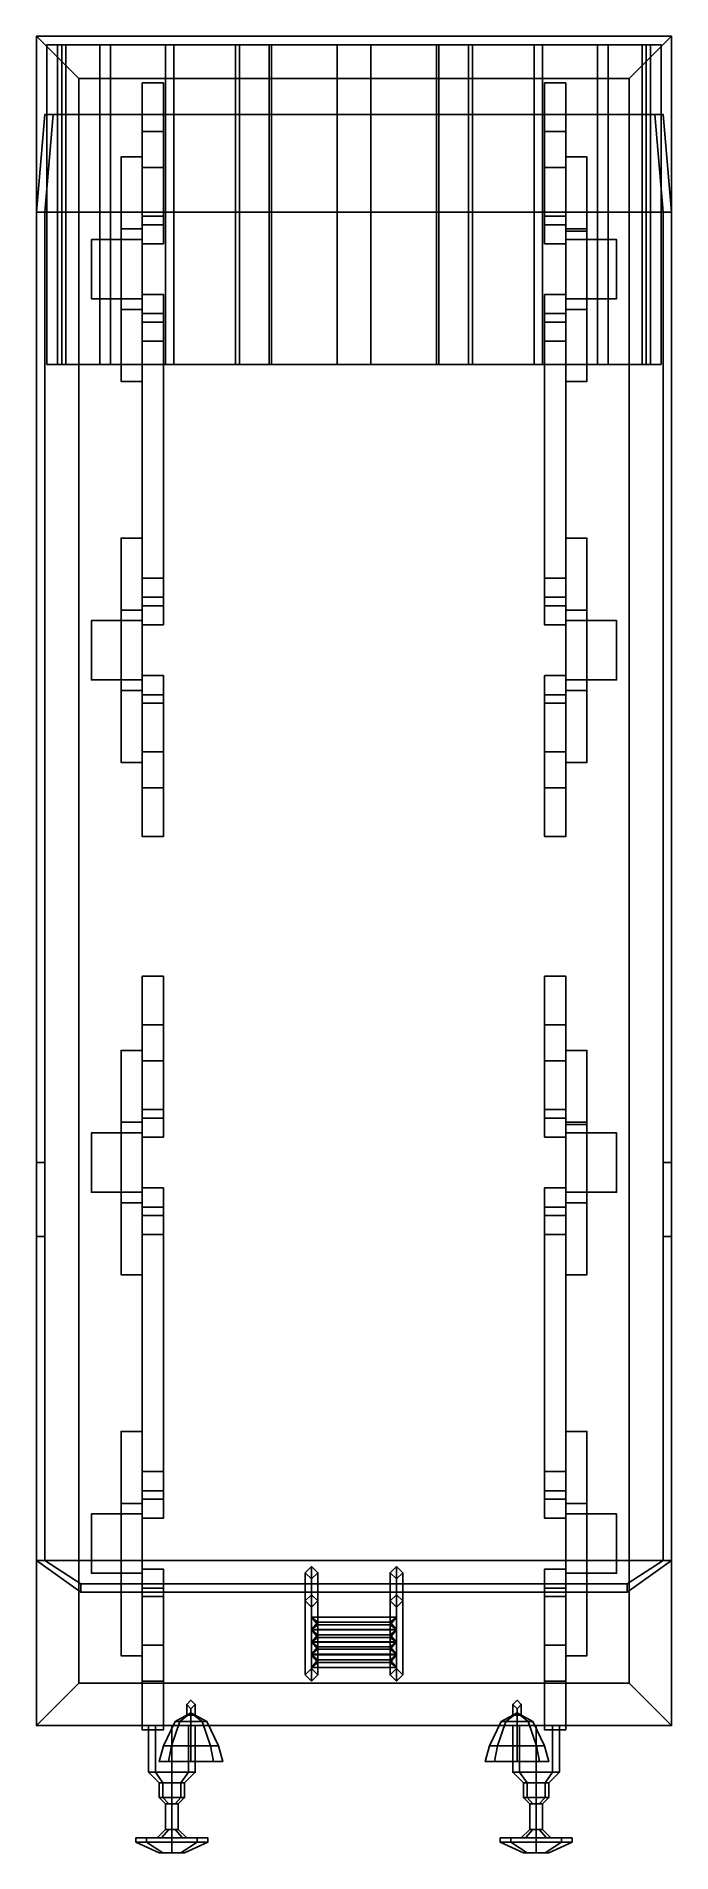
# Model space of a CAD drawing. Extents: x -1.5 to 1.5, y -4.48 to 4.1.
import ezdxf

# ---------------------------------------------------------------- set-up
doc = ezdxf.new("R2010")
doc.units = 0
doc.layers.get('0').update_dxf_attribs({"linetype": 'CONTINUOUS'})

msp = doc.modelspace()

# ---------------------------------------------------------------- linework, layer by layer
for points in [[(-1.5, 4.1, 0.9), (-1.5, -3.88, 0.9), (-1.5, -3.88, 1.22), (-1.5, 4.1, 1.22)], [(-1.5, 4.1, 1.22), (-1.5, -3.88, 1.22), (-1.3, -3.68, 1.22), (-1.3, 3.9, 1.22)], [(-1.3, 3.9, 0.9), (-1.3, -3.68, 0.9), (-1.5, -3.88, 0.9), (-1.5, 4.1, 0.9)], [(-1.3, 3.9, 1.22), (-1.3, 3.9, 0.9), (-1.5, 4.1, 0.9), (-1.5, 4.1, 1.22)], [(1.5, 4.1, 1.22), (1.5, 4.1, 0.9), (-1.5, 4.1, 0.9), (-1.5, 4.1, 1.22)], [(-1.5, 4.1, 1.22), (-1.5, 4.1, 0.9), (-1.3, 3.9, 0.9), (-1.3, 3.9, 1.22)], [(-1.5, 4.1, 0.9), (1.5, 4.1, 0.9), (1.3, 3.9, 0.9), (-1.3, 3.9, 0.9)], [(-1.3, 3.9, 1.22), (1.3, 3.9, 1.22), (1.5, 4.1, 1.22), (-1.5, 4.1, 1.22)], [(-1.45, 3.73, 1.9), (-1.45, 3.73, 3.75), (-1.45, 4.06, 3.75), (-1.45, 4.06, 1.9)], [(-1.4, 2.55, 3.9), (-1.4, 4.06, 3.9), (-1.45, 4.06, 3.75), (-1.45, 2.55, 3.75)], [(-1.36, 4.06, 3.9), (-1.38, 4.06, 3.75), (-1.45, 4.06, 3.75), (-1.4, 4.06, 3.9)], [(-1.38, 4.06, 3.75), (-1.38, 4.06, 1.9), (-1.45, 4.06, 1.9), (-1.45, 4.06, 3.75)], [(-1.2, 2.55, 4.11), (-1.2, 4.06, 4.11), (-1.4, 4.06, 3.9), (-1.4, 2.55, 3.9)], [(-1.15, 4.06, 4.11), (-1.36, 4.06, 3.9), (-1.4, 4.06, 3.9), (-1.2, 4.06, 4.11)], [(-1.38, 4.06, 1.9), (-1.38, 4.06, 3.75), (-1.38, 3.73, 3.75), (-1.38, 3.73, 1.9)], [(-1.38, 2.55, 3.75), (-1.38, 4.06, 3.75), (-1.36, 4.06, 3.9), (-1.36, 2.55, 3.9)], [(-1.36, 2.55, 3.9), (-1.36, 4.06, 3.9), (-1.15, 4.06, 4.11), (-1.15, 2.55, 4.11)], [(-0.89, 2.55, 4.34), (-0.89, 4.06, 4.34), (-1.2, 4.06, 4.11), (-1.2, 2.55, 4.11)], [(-0.85, 4.06, 4.32), (-1.15, 4.06, 4.11), (-1.2, 4.06, 4.11), (-0.89, 4.06, 4.34)], [(-1.15, 2.55, 4.11), (-1.15, 4.06, 4.11), (-0.85, 4.06, 4.32), (-0.85, 2.55, 4.32)], [(-0.56, 2.55, 4.48), (-0.56, 4.06, 4.48), (-0.89, 4.06, 4.34), (-0.89, 2.55, 4.34)], [(-0.54, 4.06, 4.45), (-0.85, 4.06, 4.32), (-0.89, 4.06, 4.34), (-0.56, 4.06, 4.48)], [(-0.85, 2.55, 4.32), (-0.85, 4.06, 4.32), (-0.54, 4.06, 4.45), (-0.54, 2.55, 4.45)], [(-0.4, 2.55, 4.53), (-0.4, 4.06, 4.53), (-0.56, 4.06, 4.48), (-0.56, 2.55, 4.48)], [(-0.39, 4.06, 4.5), (-0.54, 4.06, 4.45), (-0.56, 4.06, 4.48), (-0.4, 4.06, 4.53)], [(-0.54, 2.55, 4.45), (-0.54, 4.06, 4.45), (-0.39, 4.06, 4.5), (-0.39, 2.55, 4.5)], [(-0.08, 2.55, 4.61), (-0.08, 4.06, 4.61), (-0.4, 4.06, 4.53), (-0.4, 2.55, 4.53)], [(-0.08, 4.06, 4.57), (-0.39, 4.06, 4.5), (-0.4, 4.06, 4.53), (-0.08, 4.06, 4.61)], [(-0.39, 2.55, 4.5), (-0.39, 4.06, 4.5), (-0.08, 4.06, 4.57), (-0.08, 2.55, 4.57)], [(-0.08, 2.55, 4.57), (-0.08, 4.06, 4.57), (0.08, 4.06, 4.57), (0.08, 2.55, 4.57)], [(0.08, 2.55, 4.61), (0.08, 4.06, 4.61), (-0.08, 4.06, 4.61), (-0.08, 2.55, 4.61)], [(0.08, 4.06, 4.57), (-0.08, 4.06, 4.57), (-0.08, 4.06, 4.61), (0.08, 4.06, 4.61)], [(0.08, 4.06, 4.61), (0.08, 2.55, 4.61), (0.4, 2.55, 4.53), (0.4, 4.06, 4.53)], [(0.39, 4.06, 4.5), (0.39, 2.55, 4.5), (0.08, 2.55, 4.57), (0.08, 4.06, 4.57)], [(0.39, 4.06, 4.5), (0.08, 4.06, 4.57), (0.08, 4.06, 4.61), (0.4, 4.06, 4.53)], [(0.54, 4.06, 4.45), (0.54, 2.55, 4.45), (0.39, 2.55, 4.5), (0.39, 4.06, 4.5)], [(0.54, 4.06, 4.45), (0.39, 4.06, 4.5), (0.4, 4.06, 4.53), (0.56, 4.06, 4.48)], [(0.4, 4.06, 4.53), (0.4, 2.55, 4.53), (0.56, 2.55, 4.48), (0.56, 4.06, 4.48)], [(0.85, 4.06, 4.32), (0.85, 2.55, 4.32), (0.54, 2.55, 4.45), (0.54, 4.06, 4.45)], [(0.85, 4.06, 4.32), (0.54, 4.06, 4.45), (0.56, 4.06, 4.48), (0.89, 4.06, 4.34)], [(0.56, 4.06, 4.48), (0.56, 2.55, 4.48), (0.89, 2.55, 4.34), (0.89, 4.06, 4.34)], [(1.15, 4.06, 4.11), (1.15, 2.55, 4.11), (0.85, 2.55, 4.32), (0.85, 4.06, 4.32)], [(1.15, 4.06, 4.11), (0.85, 4.06, 4.32), (0.89, 4.06, 4.34), (1.2, 4.06, 4.11)], [(0.89, 4.06, 4.34), (0.89, 2.55, 4.34), (1.2, 2.55, 4.11), (1.2, 4.06, 4.11)], [(1.36, 4.06, 3.9), (1.36, 2.55, 3.9), (1.15, 2.55, 4.11), (1.15, 4.06, 4.11)], [(1.36, 4.06, 3.9), (1.15, 4.06, 4.11), (1.2, 4.06, 4.11), (1.4, 4.06, 3.9)], [(1.2, 4.06, 4.11), (1.2, 2.55, 4.11), (1.4, 2.55, 3.9), (1.4, 4.06, 3.9)], [(1.3, 3.9, 1.22), (1.3, -3.68, 1.22), (1.5, -3.88, 1.22), (1.5, 4.1, 1.22)], [(1.5, 4.1, 1.22), (1.5, 4.1, 0.9), (1.3, 3.9, 0.9), (1.3, 3.9, 1.22)], [(1.5, 4.1, 0.9), (1.5, -3.88, 0.9), (1.3, -3.68, 0.9), (1.3, 3.9, 0.9)], [(1.3, 3.9, 1.22), (1.3, 3.9, 0.9), (1.5, 4.1, 0.9), (1.5, 4.1, 1.22)], [(1.38, 4.06, 3.75), (1.38, 2.55, 3.75), (1.36, 2.55, 3.9), (1.36, 4.06, 3.9)], [(1.38, 4.06, 3.75), (1.36, 4.06, 3.9), (1.4, 4.06, 3.9), (1.45, 4.06, 3.75)], [(1.38, 3.73, 1.9), (1.38, 3.73, 3.75), (1.38, 4.06, 3.75), (1.38, 4.06, 1.9)], [(1.38, 4.06, 1.9), (1.38, 4.06, 3.75), (1.45, 4.06, 3.75), (1.45, 4.06, 1.9)], [(1.4, 4.06, 3.9), (1.4, 2.55, 3.9), (1.45, 2.55, 3.75), (1.45, 4.06, 3.75)], [(1.45, 4.06, 1.9), (1.45, 4.06, 3.75), (1.45, 3.73, 3.75), (1.45, 3.73, 1.9)], [(1.5, -3.88, 1.22), (1.5, -3.88, 0.9), (1.5, 4.1, 0.9), (1.5, 4.1, 1.22)], [(-1.3, -3.68, 1.22), (-1.3, -3.68, 0.9), (-1.3, 3.9, 0.9), (-1.3, 3.9, 1.22)], [(-1.3, 3.9, 0.9), (1.3, 3.9, 0.9), (1.3, 3.9, 1.22), (-1.3, 3.9, 1.22)], [(-0.9, 3.88, 0.8), (-0.9, 3.88, 0.54), (-1, 3.88, 0.54), (-1, 3.88, 0.8)], [(-1, 3.88, 0.8), (-1, 3.88, 0.54), (-1, 3.65, 0.54), (-1, 3.65, 0.8)], [(-1, 3.65, 0.54), (-1, 3.88, 0.54), (-0.9, 3.88, 0.54), (-0.9, 3.65, 0.54)], [(-0.9, 3.65, 0.8), (-0.9, 3.88, 0.8), (-1, 3.88, 0.8), (-1, 3.65, 0.8)], [(-0.9, 3.65, 0.54), (-0.9, 3.88, 0.54), (-0.9, 3.88, 0.8), (-0.9, 3.65, 0.8)], [(0.9, 3.65, 0.54), (0.9, 3.88, 0.54), (1, 3.88, 0.54), (1, 3.65, 0.54)], [(1, 3.65, 0.8), (1, 3.88, 0.8), (0.9, 3.88, 0.8), (0.9, 3.65, 0.8)], [(1, 3.88, 0.8), (1, 3.88, 0.54), (0.9, 3.88, 0.54), (0.9, 3.88, 0.8)], [(0.9, 3.88, 0.8), (0.9, 3.88, 0.54), (0.9, 3.65, 0.54), (0.9, 3.65, 0.8)], [(1, 3.65, 0.54), (1, 3.88, 0.54), (1, 3.88, 0.8), (1, 3.65, 0.8)], [(1.3, 3.9, 0.9), (1.3, -3.68, 0.9), (1.3, -3.68, 1.22), (1.3, 3.9, 1.22)], [(-1.46, 3.73, 3.06), (-1.5, 3.27, 3.06), (-1.46, 3.27, 3.06), (-1.42, 3.73, 3.06)], [(-1.46, 3.73, 1.22), (-1.5, 3.27, 1.22), (-1.5, 3.27, 3.06), (-1.46, 3.73, 3.06)], [(1.46, 3.73, 1.22), (1.5, 3.27, 1.22), (-1.5, 3.27, 1.22), (-1.46, 3.73, 1.22)], [(-1.46, 3.27, 3.06), (-1.46, 3.27, 2.56), (-1.42, 3.73, 2.56), (-1.42, 3.73, 3.06)], [(-1.42, 3.73, 3.06), (-1.42, 3.73, 2.56), (-1.46, 3.73, 2.56), (-1.46, 3.73, 3.06)], [(1.46, 3.73, 2.56), (1.46, 3.73, 1.22), (-1.46, 3.73, 1.22), (-1.46, 3.73, 2.56)], [(1.42, 3.73, 2.56), (-1.42, 3.73, 2.56), (-1.46, 3.27, 2.56), (1.46, 3.27, 2.56)], [(-1.45, 2.55, 2.56), (-1.45, 2.55, 3.75), (-1.45, 3.73, 3.75), (-1.45, 3.73, 2.56)], [(-1.38, 3.73, 2.56), (-1.38, 3.73, 3.75), (-1.38, 2.55, 3.75), (-1.38, 2.55, 2.56)], [(1.38, 2.55, 2.56), (1.38, 2.55, 3.75), (1.38, 3.73, 3.75), (1.38, 3.73, 2.56)], [(1.46, 3.73, 3.06), (1.46, 3.73, 2.56), (1.42, 3.73, 2.56), (1.42, 3.73, 3.06)], [(1.42, 3.73, 3.06), (1.46, 3.27, 3.06), (1.5, 3.27, 3.06), (1.46, 3.73, 3.06)], [(1.42, 3.73, 2.56), (1.46, 3.27, 2.56), (1.46, 3.27, 3.06), (1.42, 3.73, 3.06)], [(1.45, 3.73, 2.56), (1.45, 3.73, 3.75), (1.45, 2.55, 3.75), (1.45, 2.55, 2.56)], [(1.5, 3.27, 3.06), (1.5, 3.27, 1.22), (1.46, 3.73, 1.22), (1.46, 3.73, 3.06)], [(-1, 3.65, 0.54), (-1, 3.48, 0.5), (-1, 3.48, 0.84), (-1, 3.65, 0.8)], [(-0.9, 3.65, 0.54), (-0.9, 3.48, 0.5), (-1, 3.48, 0.5), (-1, 3.65, 0.54)], [(-1, 3.65, 0.8), (-1, 3.48, 0.84), (-0.9, 3.48, 0.84), (-0.9, 3.65, 0.8)], [(-0.9, 3.48, 0.84), (-0.9, 3.48, 0.5), (-0.9, 3.65, 0.54), (-0.9, 3.65, 0.8)], [(1, 3.65, 0.54), (1, 3.48, 0.5), (0.9, 3.48, 0.5), (0.9, 3.65, 0.54)], [(0.9, 3.65, 0.8), (0.9, 3.48, 0.84), (1, 3.48, 0.84), (1, 3.65, 0.8)], [(0.9, 3.65, 0.54), (0.9, 3.48, 0.5), (0.9, 3.48, 0.84), (0.9, 3.65, 0.8)], [(1, 3.48, 0.84), (1, 3.48, 0.5), (1, 3.65, 0.54), (1, 3.65, 0.8)], [(-1.1, 3.53, 0.85), (-1.1, 3.53, 0.79), (-1.1, 3.19, 0.73), (-1.1, 3.19, 0.85)], [(-1, 3.53, 0.85), (-1, 3.53, 0.79), (-1.1, 3.53, 0.79), (-1.1, 3.53, 0.85)], [(-1.1, 3.19, 0.73), (-1.1, 3.53, 0.79), (-1, 3.53, 0.79), (-1, 3.19, 0.73)], [(-1, 3.19, 0.85), (-1, 3.53, 0.85), (-1.1, 3.53, 0.85), (-1.1, 3.19, 0.85)], [(1.1, 3.53, 0.85), (1.1, 3.53, 0.79), (1, 3.53, 0.79), (1, 3.53, 0.85)], [(1, 3.19, 0.73), (1, 3.53, 0.79), (1.1, 3.53, 0.79), (1.1, 3.19, 0.73)], [(1.1, 3.18, 0.85), (1.1, 3.53, 0.85), (1, 3.53, 0.85), (1, 3.18, 0.85)], [(1.1, 3.19, 0.73), (1.1, 3.53, 0.79), (1.1, 3.53, 0.85), (1.1, 3.19, 0.85)], [(-1, 3.48, 0.84), (-1, 3.48, 0.5), (-1, 3.25, 0.37), (-1, 3.25, 0.88)], [(-1, 3.25, 0.37), (-1, 3.48, 0.5), (-0.9, 3.48, 0.5), (-0.9, 3.25, 0.37)], [(-0.9, 3.25, 0.88), (-0.9, 3.48, 0.84), (-1, 3.48, 0.84), (-1, 3.25, 0.88)], [(-0.9, 3.25, 0.37), (-0.9, 3.48, 0.5), (-0.9, 3.48, 0.84), (-0.9, 3.25, 0.88)], [(0.9, 3.48, 0.84), (0.9, 3.48, 0.5), (0.9, 3.25, 0.37), (0.9, 3.25, 0.88)], [(0.9, 3.25, 0.37), (0.9, 3.48, 0.5), (1, 3.48, 0.5), (1, 3.25, 0.37)], [(1, 3.25, 0.88), (1, 3.48, 0.84), (0.9, 3.48, 0.84), (0.9, 3.25, 0.88)], [(1, 3.25, 0.37), (1, 3.48, 0.5), (1, 3.48, 0.84), (1, 3.25, 0.88)], [(-1.5, 3.27, 1.22), (-1.5, -3.1, 1.22), (-1.5, -3.1, 2.86), (-1.5, 3.27, 2.86)], [(1.5, 3.27, 1.22), (1.5, -3.1, 1.22), (-1.5, -3.1, 1.22), (-1.5, 3.27, 1.22)], [(-1.5, 3.27, 2.86), (-1.5, -1.57, 2.86), (-1.5, -1.22, 3.06), (-1.5, 3.27, 3.06)], [(-1.5, 3.27, 3.06), (-1.5, -1.22, 3.06), (-1.46, -1.22, 3.06), (-1.46, 3.27, 3.06)], [(-1.46, -3.1, 2.86), (-1.46, -3.1, 2.56), (-1.46, 3.27, 2.56), (-1.46, 3.27, 2.86)], [(-1.46, -1.22, 3.06), (-1.46, -1.57, 2.86), (-1.46, 3.27, 2.86), (-1.46, 3.27, 3.06)], [(1.46, 3.27, 2.56), (-1.46, 3.27, 2.56), (-1.46, -3.1, 2.56), (1.46, -3.1, 2.56)], [(1.46, 3.27, 2.86), (1.46, -1.57, 2.86), (1.46, -1.22, 3.06), (1.46, 3.27, 3.06)], [(1.46, 3.27, 3.06), (1.46, -1.22, 3.06), (1.5, -1.22, 3.06), (1.5, 3.27, 3.06)], [(1.46, 3.27, 2.56), (1.46, -3.1, 2.56), (1.46, -3.1, 2.86), (1.46, 3.27, 2.86)], [(1.5, -3.1, 2.86), (1.5, -3.1, 1.22), (1.5, 3.27, 1.22), (1.5, 3.27, 2.86)], [(1.5, -1.22, 3.06), (1.5, -1.57, 2.86), (1.5, 3.27, 2.86), (1.5, 3.27, 3.06)], [(-1.1, 2.81, 0.73), (-1.1, 3.19, 0.73), (-1, 3.19, 0.73), (-1, 2.81, 0.73)], [(-1, 2.81, 0.85), (-1, 3.19, 0.85), (-1.1, 3.19, 0.85), (-1.1, 2.81, 0.85)], [(-1.1, 3.19, 0.85), (-1.1, 3.19, 0.73), (-1.1, 2.81, 0.73), (-1.1, 2.81, 0.85)], [(-1, 3.25, 0.88), (-1, 3.25, 0.37), (-1, 3.21, 0.28), (-1, 3.21, 0.88)], [(-1, 3.21, 0.28), (-1, 3.25, 0.37), (-0.9, 3.25, 0.37), (-0.9, 3.21, 0.28)], [(-0.9, 3.12, 0.88), (-0.9, 3.25, 0.88), (-1, 3.25, 0.88), (-1, 3.12, 0.88)], [(-1, 3.21, 0.88), (-1, 3.21, 0.28), (-1, 3.12, 0.28), (-1, 3.12, 0.88)], [(-1, 3.12, 0.28), (-1, 3.21, 0.28), (-0.9, 3.21, 0.28), (-0.9, 3.12, 0.28)], [(-0.9, 3.21, 0.28), (-0.9, 3.25, 0.37), (-0.9, 3.25, 0.88), (-0.9, 3.21, 0.88)], [(-0.9, 3.12, 0.28), (-0.9, 3.21, 0.28), (-0.9, 3.21, 0.88), (-0.9, 3.12, 0.88)], [(0.9, 3.25, 0.88), (0.9, 3.25, 0.37), (0.9, 3.21, 0.28), (0.9, 3.21, 0.88)], [(0.9, 3.21, 0.28), (0.9, 3.25, 0.37), (1, 3.25, 0.37), (1, 3.21, 0.28)], [(1, 3.12, 0.88), (1, 3.25, 0.88), (0.9, 3.25, 0.88), (0.9, 3.12, 0.88)], [(0.9, 3.21, 0.88), (0.9, 3.21, 0.28), (0.9, 3.12, 0.28), (0.9, 3.12, 0.88)], [(0.9, 3.12, 0.28), (0.9, 3.21, 0.28), (1, 3.21, 0.28), (1, 3.12, 0.28)], [(1, 3.21, 0.28), (1, 3.25, 0.37), (1, 3.25, 0.88), (1, 3.21, 0.88)], [(1, 3.12, 0.28), (1, 3.21, 0.28), (1, 3.21, 0.88), (1, 3.12, 0.88)], [(1.1, 3.19, 0.73), (1.1, 2.81, 0.73), (1, 2.81, 0.73), (1, 3.19, 0.73)], [(1, 3.18, 0.85), (1, 2.81, 0.85), (1.1, 2.81, 0.85), (1.1, 3.18, 0.85)], [(1.1, 2.81, 0.85), (1.1, 2.81, 0.73), (1.1, 3.19, 0.73), (1.1, 3.19, 0.85)], [(-1.24, 3.14, 0.73), (-1.24, 3.14, 0.55), (-1.24, 2.86, 0.55), (-1.24, 2.86, 0.73)], [(-1, 3.14, 0.73), (-1, 3.14, 0.42), (-1.24, 3.14, 0.55), (-1.24, 3.14, 0.73)], [(-1.24, 2.86, 0.55), (-1.24, 3.14, 0.55), (-1, 3.14, 0.42), (-1, 2.86, 0.42)], [(-1.1, 2.86, 0.73), (-1.1, 3.14, 0.73), (-1.24, 3.14, 0.73), (-1.24, 2.86, 0.73)], [(-1, 3.12, 0.88), (-1, 3.12, 0.28), (-0.9, 3.12, 0.28), (-0.9, 3.12, 0.88)], [(0.9, 3.12, 0.88), (0.9, 3.12, 0.28), (1, 3.12, 0.28), (1, 3.12, 0.88)], [(1.24, 3.14, 0.55), (1.24, 2.86, 0.55), (1, 2.86, 0.42), (1, 3.14, 0.42)], [(1.24, 3.14, 0.73), (1.24, 3.14, 0.55), (1, 3.14, 0.42), (1, 3.14, 0.73)], [(1.1, 3.14, 0.73), (1.1, 2.86, 0.73), (1.24, 2.86, 0.73), (1.24, 3.14, 0.73)], [(1.24, 2.86, 0.73), (1.24, 2.86, 0.55), (1.24, 3.14, 0.55), (1.24, 3.14, 0.73)], [(-1.24, 2.86, 0.73), (-1.24, 2.86, 0.55), (-1, 2.86, 0.42), (-1, 2.86, 0.73)], [(-1, 2.88, 0.28), (-1, 2.79, 0.28), (-1, 2.79, 0.88), (-1, 2.88, 0.88)], [(-0.9, 2.88, 0.88), (-0.9, 2.88, 0.28), (-1, 2.88, 0.28), (-1, 2.88, 0.88)], [(-0.9, 2.88, 0.28), (-0.9, 2.79, 0.28), (-1, 2.79, 0.28), (-1, 2.88, 0.28)], [(-0.9, 1.32, 0.88), (-0.9, 2.88, 0.88), (-1, 2.88, 0.88), (-1, 1.32, 0.88)], [(-0.9, 2.79, 0.88), (-0.9, 2.79, 0.28), (-0.9, 2.88, 0.28), (-0.9, 2.88, 0.88)], [(0.9, 2.88, 0.88), (0.9, 1.32, 0.88), (1, 1.32, 0.88), (1, 2.88, 0.88)], [(0.9, 2.88, 0.28), (0.9, 2.79, 0.28), (0.9, 2.79, 0.88), (0.9, 2.88, 0.88)], [(1, 2.88, 0.28), (1, 2.79, 0.28), (0.9, 2.79, 0.28), (0.9, 2.88, 0.28)], [(1, 2.88, 0.88), (1, 2.88, 0.28), (0.9, 2.88, 0.28), (0.9, 2.88, 0.88)], [(1, 2.79, 0.88), (1, 2.79, 0.28), (1, 2.88, 0.28), (1, 2.88, 0.88)], [(1, 2.86, 0.73), (1, 2.86, 0.42), (1.24, 2.86, 0.55), (1.24, 2.86, 0.73)], [(-1.1, 2.81, 0.85), (-1.1, 2.47, 0.85), (-1, 2.47, 0.85), (-1, 2.81, 0.85)], [(-1, 2.81, 0.73), (-1, 2.47, 0.79), (-1.1, 2.47, 0.79), (-1.1, 2.81, 0.73)], [(-1.1, 2.81, 0.73), (-1.1, 2.47, 0.79), (-1.1, 2.47, 0.85), (-1.1, 2.81, 0.85)], [(-1, 2.79, 0.28), (-1, 2.75, 0.37), (-1, 2.75, 0.88), (-1, 2.79, 0.88)], [(-0.9, 2.79, 0.28), (-0.9, 2.75, 0.37), (-1, 2.75, 0.37), (-1, 2.79, 0.28)], [(-1, 2.75, 0.37), (-1, 2.66, 0.43), (-1, 2.66, 0.88), (-1, 2.75, 0.88)], [(-0.9, 2.75, 0.37), (-0.9, 2.66, 0.43), (-1, 2.66, 0.43), (-1, 2.75, 0.37)], [(-0.9, 2.75, 0.88), (-0.9, 2.75, 0.37), (-0.9, 2.79, 0.28), (-0.9, 2.79, 0.88)], [(-0.9, 2.66, 0.88), (-0.9, 2.66, 0.43), (-0.9, 2.75, 0.37), (-0.9, 2.75, 0.88)], [(0.9, 2.79, 0.28), (0.9, 2.75, 0.37), (0.9, 2.75, 0.88), (0.9, 2.79, 0.88)], [(1, 2.79, 0.28), (1, 2.75, 0.37), (0.9, 2.75, 0.37), (0.9, 2.79, 0.28)], [(0.9, 2.75, 0.37), (0.9, 2.66, 0.43), (0.9, 2.66, 0.88), (0.9, 2.75, 0.88)], [(1, 2.75, 0.37), (1, 2.66, 0.43), (0.9, 2.66, 0.43), (0.9, 2.75, 0.37)], [(1.1, 2.81, 0.73), (1.1, 2.47, 0.79), (1, 2.47, 0.79), (1, 2.81, 0.73)], [(1, 2.81, 0.85), (1, 2.47, 0.85), (1.1, 2.47, 0.85), (1.1, 2.81, 0.85)], [(1, 2.75, 0.88), (1, 2.75, 0.37), (1, 2.79, 0.28), (1, 2.79, 0.88)], [(1, 2.66, 0.88), (1, 2.66, 0.43), (1, 2.75, 0.37), (1, 2.75, 0.88)], [(1.1, 2.47, 0.85), (1.1, 2.47, 0.79), (1.1, 2.81, 0.73), (1.1, 2.81, 0.85)], [(-1, 2.66, 0.88), (-1, 2.66, 0.43), (-1, 1.54, 0.43), (-1, 1.54, 0.88)], [(-1, 1.54, 0.43), (-1, 2.66, 0.43), (-0.9, 2.66, 0.43), (-0.9, 1.54, 0.43)], [(-0.9, 1.54, 0.43), (-0.9, 2.66, 0.43), (-0.9, 2.66, 0.88), (-0.9, 1.54, 0.88)], [(0.9, 2.66, 0.43), (0.9, 1.54, 0.43), (0.9, 1.54, 0.88), (0.9, 2.66, 0.88)], [(1, 2.66, 0.43), (1, 1.54, 0.43), (0.9, 1.54, 0.43), (0.9, 2.66, 0.43)], [(1, 1.54, 0.88), (1, 1.54, 0.43), (1, 2.66, 0.43), (1, 2.66, 0.88)], [(-1.38, 2.55, 2.56), (-1.38, 2.55, 3.75), (-1.45, 2.55, 3.75), (-1.45, 2.55, 2.56)], [(-1.38, 2.55, 3.75), (-1.36, 2.55, 3.9), (-1.4, 2.55, 3.9), (-1.45, 2.55, 3.75)], [(-1.36, 2.55, 3.9), (-1.15, 2.55, 4.11), (-1.2, 2.55, 4.11), (-1.4, 2.55, 3.9)], [(-1.15, 2.55, 4.11), (-0.85, 2.55, 4.32), (-0.89, 2.55, 4.34), (-1.2, 2.55, 4.11)], [(-0.85, 2.55, 4.32), (-0.54, 2.55, 4.45), (-0.56, 2.55, 4.48), (-0.89, 2.55, 4.34)], [(-0.54, 2.55, 4.45), (-0.39, 2.55, 4.5), (-0.4, 2.55, 4.53), (-0.56, 2.55, 4.48)], [(-0.39, 2.55, 4.5), (-0.08, 2.55, 4.57), (-0.08, 2.55, 4.61), (-0.4, 2.55, 4.53)], [(-0.08, 2.55, 4.57), (0.08, 2.55, 4.57), (0.08, 2.55, 4.61), (-0.08, 2.55, 4.61)], [(0.08, 2.55, 4.57), (0.39, 2.55, 4.5), (0.4, 2.55, 4.53), (0.08, 2.55, 4.61)], [(0.39, 2.55, 4.5), (0.54, 2.55, 4.45), (0.56, 2.55, 4.48), (0.4, 2.55, 4.53)], [(0.54, 2.55, 4.45), (0.85, 2.55, 4.32), (0.89, 2.55, 4.34), (0.56, 2.55, 4.48)], [(0.85, 2.55, 4.32), (1.15, 2.55, 4.11), (1.2, 2.55, 4.11), (0.89, 2.55, 4.34)], [(1.15, 2.55, 4.11), (1.36, 2.55, 3.9), (1.4, 2.55, 3.9), (1.2, 2.55, 4.11)], [(1.36, 2.55, 3.9), (1.38, 2.55, 3.75), (1.45, 2.55, 3.75), (1.4, 2.55, 3.9)], [(1.38, 2.55, 3.75), (1.38, 2.55, 2.56), (1.45, 2.55, 2.56), (1.45, 2.55, 3.75)], [(-1.1, 2.47, 0.85), (-1.1, 2.47, 0.79), (-1, 2.47, 0.79), (-1, 2.47, 0.85)], [(1, 2.47, 0.85), (1, 2.47, 0.79), (1.1, 2.47, 0.79), (1.1, 2.47, 0.85)], [(-1, 1.39, 0.85), (-1, 1.73, 0.85), (-1.1, 1.73, 0.85), (-1.1, 1.39, 0.85)], [(-1.1, 1.39, 0.73), (-1.1, 1.73, 0.79), (-1, 1.73, 0.79), (-1, 1.39, 0.73)], [(-1, 1.73, 0.85), (-1, 1.73, 0.79), (-1.1, 1.73, 0.79), (-1.1, 1.73, 0.85)], [(-1.1, 1.73, 0.85), (-1.1, 1.73, 0.79), (-1.1, 1.39, 0.73), (-1.1, 1.39, 0.85)], [(1.1, 1.73, 0.85), (1.1, 1.73, 0.79), (1, 1.73, 0.79), (1, 1.73, 0.85)], [(1, 1.39, 0.73), (1, 1.73, 0.79), (1.1, 1.73, 0.79), (1.1, 1.39, 0.73)], [(1.1, 1.39, 0.85), (1.1, 1.73, 0.85), (1, 1.73, 0.85), (1, 1.39, 0.85)], [(1.1, 1.39, 0.73), (1.1, 1.73, 0.79), (1.1, 1.73, 0.85), (1.1, 1.39, 0.85)], [(-1, 1.54, 0.88), (-1, 1.54, 0.43), (-1, 1.45, 0.37), (-1, 1.45, 0.88)], [(-1, 1.45, 0.37), (-1, 1.54, 0.43), (-0.9, 1.54, 0.43), (-0.9, 1.45, 0.37)], [(-0.9, 1.45, 0.37), (-0.9, 1.54, 0.43), (-0.9, 1.54, 0.88), (-0.9, 1.45, 0.88)], [(0.9, 1.54, 0.88), (0.9, 1.54, 0.43), (0.9, 1.45, 0.37), (0.9, 1.45, 0.88)], [(0.9, 1.45, 0.37), (0.9, 1.54, 0.43), (1, 1.54, 0.43), (1, 1.45, 0.37)], [(1, 1.45, 0.37), (1, 1.54, 0.43), (1, 1.54, 0.88), (1, 1.45, 0.88)], [(-1.1, 1.39, 0.85), (-1.1, 1.39, 0.73), (-1.1, 1.01, 0.73), (-1.1, 1.01, 0.85)], [(-1, 1.01, 0.85), (-1, 1.39, 0.85), (-1.1, 1.39, 0.85), (-1.1, 1.01, 0.85)], [(-1.1, 1.01, 0.73), (-1.1, 1.39, 0.73), (-1, 1.39, 0.73), (-1, 1.01, 0.73)], [(-1, 1.45, 0.88), (-1, 1.45, 0.37), (-1, 1.41, 0.28), (-1, 1.41, 0.88)], [(-1, 1.41, 0.28), (-1, 1.45, 0.37), (-0.9, 1.45, 0.37), (-0.9, 1.41, 0.28)], [(-1, 1.41, 0.88), (-1, 1.41, 0.28), (-1, 1.32, 0.28), (-1, 1.32, 0.88)], [(-1, 1.32, 0.28), (-1, 1.41, 0.28), (-0.9, 1.41, 0.28), (-0.9, 1.32, 0.28)], [(-0.9, 1.41, 0.28), (-0.9, 1.45, 0.37), (-0.9, 1.45, 0.88), (-0.9, 1.41, 0.88)], [(-0.9, 1.32, 0.28), (-0.9, 1.41, 0.28), (-0.9, 1.41, 0.88), (-0.9, 1.32, 0.88)], [(0.9, 1.45, 0.88), (0.9, 1.45, 0.37), (0.9, 1.41, 0.28), (0.9, 1.41, 0.88)], [(0.9, 1.41, 0.28), (0.9, 1.45, 0.37), (1, 1.45, 0.37), (1, 1.41, 0.28)], [(0.9, 1.41, 0.88), (0.9, 1.41, 0.28), (0.9, 1.32, 0.28), (0.9, 1.32, 0.88)], [(0.9, 1.32, 0.28), (0.9, 1.41, 0.28), (1, 1.41, 0.28), (1, 1.32, 0.28)], [(1, 1.41, 0.28), (1, 1.45, 0.37), (1, 1.45, 0.88), (1, 1.41, 0.88)], [(1, 1.32, 0.28), (1, 1.41, 0.28), (1, 1.41, 0.88), (1, 1.32, 0.88)], [(1, 1.39, 0.85), (1, 1.01, 0.85), (1.1, 1.01, 0.85), (1.1, 1.39, 0.85)], [(1.1, 1.39, 0.73), (1.1, 1.01, 0.73), (1, 1.01, 0.73), (1, 1.39, 0.73)], [(1.1, 1.01, 0.85), (1.1, 1.01, 0.73), (1.1, 1.39, 0.73), (1.1, 1.39, 0.85)], [(-1, 1.34, 0.73), (-1, 1.34, 0.42), (-1.24, 1.34, 0.55), (-1.24, 1.34, 0.73)], [(-1.24, 1.34, 0.73), (-1.24, 1.34, 0.55), (-1.24, 1.06, 0.55), (-1.24, 1.06, 0.73)], [(-1.24, 1.06, 0.55), (-1.24, 1.34, 0.55), (-1, 1.34, 0.42), (-1, 1.06, 0.42)], [(-1.1, 1.06, 0.73), (-1.1, 1.34, 0.73), (-1.24, 1.34, 0.73), (-1.24, 1.06, 0.73)], [(-1, 1.32, 0.88), (-1, 1.32, 0.28), (-0.9, 1.32, 0.28), (-0.9, 1.32, 0.88)], [(0.9, 1.32, 0.88), (0.9, 1.32, 0.28), (1, 1.32, 0.28), (1, 1.32, 0.88)], [(1.24, 1.34, 0.73), (1.24, 1.34, 0.55), (1, 1.34, 0.42), (1, 1.34, 0.73)], [(1.24, 1.34, 0.55), (1.24, 1.06, 0.55), (1, 1.06, 0.42), (1, 1.34, 0.42)], [(1.1, 1.34, 0.73), (1.1, 1.06, 0.73), (1.24, 1.06, 0.73), (1.24, 1.34, 0.73)], [(1.24, 1.06, 0.73), (1.24, 1.06, 0.55), (1.24, 1.34, 0.55), (1.24, 1.34, 0.73)], [(-1.24, 1.06, 0.73), (-1.24, 1.06, 0.55), (-1, 1.06, 0.42), (-1, 1.06, 0.73)], [(-1, 1.08, 0.28), (-1, 0.99, 0.28), (-1, 0.99, 0.88), (-1, 1.08, 0.88)], [(-0.9, 1.08, 0.88), (-0.9, 1.08, 0.28), (-1, 1.08, 0.28), (-1, 1.08, 0.88)], [(-0.9, 1.08, 0.28), (-0.9, 0.99, 0.28), (-1, 0.99, 0.28), (-1, 1.08, 0.28)], [(-1, 1.08, 0.88), (-1, 0.95, 0.88), (-0.9, 0.95, 0.88), (-0.9, 1.08, 0.88)], [(-0.9, 0.99, 0.88), (-0.9, 0.99, 0.28), (-0.9, 1.08, 0.28), (-0.9, 1.08, 0.88)], [(0.9, 1.08, 0.28), (0.9, 0.99, 0.28), (0.9, 0.99, 0.88), (0.9, 1.08, 0.88)], [(1, 1.08, 0.88), (1, 1.08, 0.28), (0.9, 1.08, 0.28), (0.9, 1.08, 0.88)], [(1, 1.08, 0.28), (1, 0.99, 0.28), (0.9, 0.99, 0.28), (0.9, 1.08, 0.28)], [(0.9, 1.08, 0.88), (0.9, 0.95, 0.88), (1, 0.95, 0.88), (1, 1.08, 0.88)], [(1, 0.99, 0.88), (1, 0.99, 0.28), (1, 1.08, 0.28), (1, 1.08, 0.88)], [(1, 1.06, 0.73), (1, 1.06, 0.42), (1.24, 1.06, 0.55), (1.24, 1.06, 0.73)], [(-1.1, 1.01, 0.73), (-1.1, 0.67, 0.79), (-1.1, 0.67, 0.85), (-1.1, 1.01, 0.85)], [(-1, 1.01, 0.73), (-1, 0.67, 0.79), (-1.1, 0.67, 0.79), (-1.1, 1.01, 0.73)], [(-1.1, 1.01, 0.85), (-1.1, 0.67, 0.85), (-1, 0.67, 0.85), (-1, 1.01, 0.85)], [(-1, 0.99, 0.28), (-1, 0.95, 0.37), (-1, 0.95, 0.88), (-1, 0.99, 0.88)], [(-0.9, 0.99, 0.28), (-0.9, 0.95, 0.37), (-1, 0.95, 0.37), (-1, 0.99, 0.28)], [(-1, 0.95, 0.37), (-1, 0.72, 0.5), (-1, 0.72, 0.84), (-1, 0.95, 0.88)], [(-0.9, 0.95, 0.37), (-0.9, 0.72, 0.5), (-1, 0.72, 0.5), (-1, 0.95, 0.37)], [(-1, 0.95, 0.88), (-1, 0.72, 0.84), (-0.9, 0.72, 0.84), (-0.9, 0.95, 0.88)], [(-0.9, 0.95, 0.88), (-0.9, 0.95, 0.37), (-0.9, 0.99, 0.28), (-0.9, 0.99, 0.88)], [(-0.9, 0.72, 0.84), (-0.9, 0.72, 0.5), (-0.9, 0.95, 0.37), (-0.9, 0.95, 0.88)], [(0.9, 0.99, 0.28), (0.9, 0.95, 0.37), (0.9, 0.95, 0.88), (0.9, 0.99, 0.88)], [(1, 0.99, 0.28), (1, 0.95, 0.37), (0.9, 0.95, 0.37), (0.9, 0.99, 0.28)], [(0.9, 0.95, 0.37), (0.9, 0.72, 0.5), (0.9, 0.72, 0.84), (0.9, 0.95, 0.88)], [(1, 0.95, 0.37), (1, 0.72, 0.5), (0.9, 0.72, 0.5), (0.9, 0.95, 0.37)], [(0.9, 0.95, 0.88), (0.9, 0.72, 0.84), (1, 0.72, 0.84), (1, 0.95, 0.88)], [(1, 1.01, 0.85), (1, 0.67, 0.85), (1.1, 0.67, 0.85), (1.1, 1.01, 0.85)], [(1.1, 1.01, 0.73), (1.1, 0.67, 0.79), (1, 0.67, 0.79), (1, 1.01, 0.73)], [(1, 0.95, 0.88), (1, 0.95, 0.37), (1, 0.99, 0.28), (1, 0.99, 0.88)], [(1, 0.72, 0.84), (1, 0.72, 0.5), (1, 0.95, 0.37), (1, 0.95, 0.88)], [(1.1, 0.67, 0.85), (1.1, 0.67, 0.79), (1.1, 1.01, 0.73), (1.1, 1.01, 0.85)], [(-1, 0.72, 0.84), (-1, 0.72, 0.5), (-1, 0.55, 0.54), (-1, 0.55, 0.8)], [(-1, 0.55, 0.54), (-1, 0.72, 0.5), (-0.9, 0.72, 0.5), (-0.9, 0.55, 0.54)], [(-0.9, 0.55, 0.8), (-0.9, 0.72, 0.84), (-1, 0.72, 0.84), (-1, 0.55, 0.8)], [(-0.9, 0.55, 0.54), (-0.9, 0.72, 0.5), (-0.9, 0.72, 0.84), (-0.9, 0.55, 0.8)], [(0.9, 0.72, 0.84), (0.9, 0.72, 0.5), (0.9, 0.55, 0.54), (0.9, 0.55, 0.8)], [(0.9, 0.55, 0.54), (0.9, 0.72, 0.5), (1, 0.72, 0.5), (1, 0.55, 0.54)], [(1, 0.55, 0.8), (1, 0.72, 0.84), (0.9, 0.72, 0.84), (0.9, 0.55, 0.8)], [(1, 0.55, 0.54), (1, 0.72, 0.5), (1, 0.72, 0.84), (1, 0.55, 0.8)], [(-1.1, 0.67, 0.85), (-1.1, 0.67, 0.79), (-1, 0.67, 0.79), (-1, 0.67, 0.85)], [(1, 0.67, 0.85), (1, 0.67, 0.79), (1.1, 0.67, 0.79), (1.1, 0.67, 0.85)], [(-1, 0.55, 0.54), (-1, 0.32, 0.54), (-1, 0.32, 0.8), (-1, 0.55, 0.8)], [(-0.9, 0.55, 0.54), (-0.9, 0.32, 0.54), (-1, 0.32, 0.54), (-1, 0.55, 0.54)], [(-1, 0.55, 0.8), (-1, 0.32, 0.8), (-0.9, 0.32, 0.8), (-0.9, 0.55, 0.8)], [(-0.9, 0.32, 0.8), (-0.9, 0.32, 0.54), (-0.9, 0.55, 0.54), (-0.9, 0.55, 0.8)], [(0.9, 0.55, 0.54), (0.9, 0.32, 0.54), (0.9, 0.32, 0.8), (0.9, 0.55, 0.8)], [(1, 0.55, 0.54), (1, 0.32, 0.54), (0.9, 0.32, 0.54), (0.9, 0.55, 0.54)], [(0.9, 0.55, 0.8), (0.9, 0.32, 0.8), (1, 0.32, 0.8), (1, 0.55, 0.8)], [(1, 0.32, 0.8), (1, 0.32, 0.54), (1, 0.55, 0.54), (1, 0.55, 0.8)], [(-1, 0.32, 0.8), (-1, 0.32, 0.54), (-0.9, 0.32, 0.54), (-0.9, 0.32, 0.8)], [(0.9, 0.32, 0.8), (0.9, 0.32, 0.54), (1, 0.32, 0.54), (1, 0.32, 0.8)], [(-1, -0.34, 0.8), (-1, -0.34, 0.54), (-1, -0.57, 0.54), (-1, -0.57, 0.8)], [(-0.9, -0.34, 0.8), (-0.9, -0.34, 0.54), (-1, -0.34, 0.54), (-1, -0.34, 0.8)], [(-1, -0.57, 0.54), (-1, -0.34, 0.54), (-0.9, -0.34, 0.54), (-0.9, -0.57, 0.54)], [(-0.9, -0.57, 0.8), (-0.9, -0.34, 0.8), (-1, -0.34, 0.8), (-1, -0.57, 0.8)], [(-0.9, -0.57, 0.54), (-0.9, -0.34, 0.54), (-0.9, -0.34, 0.8), (-0.9, -0.57, 0.8)], [(1, -0.34, 0.8), (1, -0.34, 0.54), (0.9, -0.34, 0.54), (0.9, -0.34, 0.8)], [(0.9, -0.34, 0.8), (0.9, -0.34, 0.54), (0.9, -0.57, 0.54), (0.9, -0.57, 0.8)], [(0.9, -0.57, 0.54), (0.9, -0.34, 0.54), (1, -0.34, 0.54), (1, -0.57, 0.54)], [(1, -0.57, 0.8), (1, -0.34, 0.8), (0.9, -0.34, 0.8), (0.9, -0.57, 0.8)], [(1, -0.57, 0.54), (1, -0.34, 0.54), (1, -0.34, 0.8), (1, -0.57, 0.8)], [(-1, -0.57, 0.54), (-1, -0.74, 0.5), (-1, -0.74, 0.84), (-1, -0.57, 0.8)], [(-0.9, -0.57, 0.54), (-0.9, -0.74, 0.5), (-1, -0.74, 0.5), (-1, -0.57, 0.54)], [(-1, -0.57, 0.8), (-1, -0.74, 0.84), (-0.9, -0.74, 0.84), (-0.9, -0.57, 0.8)], [(-0.9, -0.74, 0.84), (-0.9, -0.74, 0.5), (-0.9, -0.57, 0.54), (-0.9, -0.57, 0.8)], [(0.9, -0.57, 0.54), (0.9, -0.74, 0.5), (0.9, -0.74, 0.84), (0.9, -0.57, 0.8)], [(1, -0.57, 0.54), (1, -0.74, 0.5), (0.9, -0.74, 0.5), (0.9, -0.57, 0.54)], [(0.9, -0.57, 0.8), (0.9, -0.74, 0.84), (1, -0.74, 0.84), (1, -0.57, 0.8)], [(1, -0.74, 0.84), (1, -0.74, 0.5), (1, -0.57, 0.54), (1, -0.57, 0.8)], [(-1, -1.03, 0.85), (-1, -0.69, 0.85), (-1.1, -0.69, 0.85), (-1.1, -1.03, 0.85)], [(-1.1, -1.03, 0.73), (-1.1, -0.69, 0.79), (-1, -0.69, 0.79), (-1, -1.03, 0.73)], [(-1, -0.69, 0.85), (-1, -0.69, 0.79), (-1.1, -0.69, 0.79), (-1.1, -0.69, 0.85)], [(-1.1, -0.69, 0.85), (-1.1, -0.69, 0.79), (-1.1, -1.03, 0.73), (-1.1, -1.03, 0.85)], [(-1, -0.74, 0.84), (-1, -0.74, 0.5), (-1, -0.97, 0.37), (-1, -0.97, 0.88)], [(-1, -0.97, 0.37), (-1, -0.74, 0.5), (-0.9, -0.74, 0.5), (-0.9, -0.97, 0.37)], [(-0.9, -0.97, 0.88), (-0.9, -0.74, 0.84), (-1, -0.74, 0.84), (-1, -0.97, 0.88)], [(-0.9, -0.97, 0.37), (-0.9, -0.74, 0.5), (-0.9, -0.74, 0.84), (-0.9, -0.97, 0.88)], [(0.9, -0.74, 0.84), (0.9, -0.74, 0.5), (0.9, -0.97, 0.37), (0.9, -0.97, 0.88)], [(0.9, -0.97, 0.37), (0.9, -0.74, 0.5), (1, -0.74, 0.5), (1, -0.97, 0.37)], [(1, -0.97, 0.88), (1, -0.74, 0.84), (0.9, -0.74, 0.84), (0.9, -0.97, 0.88)], [(1, -1.03, 0.73), (1, -0.69, 0.79), (1.1, -0.69, 0.79), (1.1, -1.03, 0.73)], [(1.1, -0.69, 0.85), (1.1, -0.69, 0.79), (1, -0.69, 0.79), (1, -0.69, 0.85)], [(1.1, -1.04, 0.85), (1.1, -0.69, 0.85), (1, -0.69, 0.85), (1, -1.04, 0.85)], [(1, -0.97, 0.37), (1, -0.74, 0.5), (1, -0.74, 0.84), (1, -0.97, 0.88)], [(1.1, -1.03, 0.73), (1.1, -0.69, 0.79), (1.1, -0.69, 0.85), (1.1, -1.03, 0.85)], [(-1, -0.97, 0.88), (-1, -0.97, 0.37), (-1, -1.01, 0.28), (-1, -1.01, 0.88)], [(-1, -1.01, 0.28), (-1, -0.97, 0.37), (-0.9, -0.97, 0.37), (-0.9, -1.01, 0.28)], [(-0.9, -1.1, 0.88), (-0.9, -0.97, 0.88), (-1, -0.97, 0.88), (-1, -1.1, 0.88)], [(-1, -1.01, 0.88), (-1, -1.01, 0.28), (-1, -1.1, 0.28), (-1, -1.1, 0.88)], [(-1, -1.1, 0.28), (-1, -1.01, 0.28), (-0.9, -1.01, 0.28), (-0.9, -1.1, 0.28)], [(-0.9, -1.01, 0.28), (-0.9, -0.97, 0.37), (-0.9, -0.97, 0.88), (-0.9, -1.01, 0.88)], [(-0.9, -1.1, 0.28), (-0.9, -1.01, 0.28), (-0.9, -1.01, 0.88), (-0.9, -1.1, 0.88)], [(0.9, -0.97, 0.88), (0.9, -0.97, 0.37), (0.9, -1.01, 0.28), (0.9, -1.01, 0.88)], [(0.9, -1.01, 0.28), (0.9, -0.97, 0.37), (1, -0.97, 0.37), (1, -1.01, 0.28)], [(1, -1.1, 0.88), (1, -0.97, 0.88), (0.9, -0.97, 0.88), (0.9, -1.1, 0.88)], [(0.9, -1.01, 0.88), (0.9, -1.01, 0.28), (0.9, -1.1, 0.28), (0.9, -1.1, 0.88)], [(0.9, -1.1, 0.28), (0.9, -1.01, 0.28), (1, -1.01, 0.28), (1, -1.1, 0.28)], [(1, -1.01, 0.28), (1, -0.97, 0.37), (1, -0.97, 0.88), (1, -1.01, 0.88)], [(1, -1.1, 0.28), (1, -1.01, 0.28), (1, -1.01, 0.88), (1, -1.1, 0.88)], [(-1, -1.08, 0.73), (-1, -1.08, 0.42), (-1.24, -1.08, 0.55), (-1.24, -1.08, 0.73)], [(-1.24, -1.08, 0.73), (-1.24, -1.08, 0.55), (-1.24, -1.36, 0.55), (-1.24, -1.36, 0.73)], [(-1.24, -1.36, 0.55), (-1.24, -1.08, 0.55), (-1, -1.08, 0.42), (-1, -1.36, 0.42)], [(-1.1, -1.36, 0.73), (-1.1, -1.08, 0.73), (-1.24, -1.08, 0.73), (-1.24, -1.36, 0.73)], [(-1.1, -1.03, 0.85), (-1.1, -1.03, 0.73), (-1.1, -1.41, 0.73), (-1.1, -1.41, 0.85)], [(-1.1, -1.41, 0.73), (-1.1, -1.03, 0.73), (-1, -1.03, 0.73), (-1, -1.41, 0.73)], [(-1, -1.41, 0.85), (-1, -1.03, 0.85), (-1.1, -1.03, 0.85), (-1.1, -1.41, 0.85)], [(-1, -1.1, 0.88), (-1, -1.1, 0.28), (-0.9, -1.1, 0.28), (-0.9, -1.1, 0.88)], [(0.9, -1.1, 0.88), (0.9, -1.1, 0.28), (1, -1.1, 0.28), (1, -1.1, 0.88)], [(1.1, -1.03, 0.73), (1.1, -1.41, 0.73), (1, -1.41, 0.73), (1, -1.03, 0.73)], [(1, -1.04, 0.85), (1, -1.41, 0.85), (1.1, -1.41, 0.85), (1.1, -1.04, 0.85)], [(1.24, -1.08, 0.73), (1.24, -1.08, 0.55), (1, -1.08, 0.42), (1, -1.08, 0.73)], [(1.24, -1.08, 0.55), (1.24, -1.36, 0.55), (1, -1.36, 0.42), (1, -1.08, 0.42)], [(1.1, -1.41, 0.85), (1.1, -1.41, 0.73), (1.1, -1.03, 0.73), (1.1, -1.03, 0.85)], [(1.1, -1.08, 0.73), (1.1, -1.36, 0.73), (1.24, -1.36, 0.73), (1.24, -1.08, 0.73)], [(1.24, -1.36, 0.73), (1.24, -1.36, 0.55), (1.24, -1.08, 0.55), (1.24, -1.08, 0.73)], [(-1.5, -1.22, 3.06), (-1.5, -1.57, 2.86), (-1.46, -1.57, 2.86), (-1.46, -1.22, 3.06)], [(1.46, -1.22, 3.06), (1.46, -1.57, 2.86), (1.5, -1.57, 2.86), (1.5, -1.22, 3.06)], [(-1.24, -1.36, 0.73), (-1.24, -1.36, 0.55), (-1, -1.36, 0.42), (-1, -1.36, 0.73)], [(-0.9, -1.34, 0.88), (-0.9, -1.34, 0.28), (-1, -1.34, 0.28), (-1, -1.34, 0.88)], [(-1, -1.34, 0.28), (-1, -1.43, 0.28), (-1, -1.43, 0.88), (-1, -1.34, 0.88)], [(-0.9, -1.34, 0.28), (-0.9, -1.43, 0.28), (-1, -1.43, 0.28), (-1, -1.34, 0.28)], [(-0.9, -2.9, 0.88), (-0.9, -1.34, 0.88), (-1, -1.34, 0.88), (-1, -2.9, 0.88)], [(-0.9, -1.43, 0.88), (-0.9, -1.43, 0.28), (-0.9, -1.34, 0.28), (-0.9, -1.34, 0.88)], [(1, -1.34, 0.88), (1, -1.34, 0.28), (0.9, -1.34, 0.28), (0.9, -1.34, 0.88)], [(0.9, -1.34, 0.28), (0.9, -1.43, 0.28), (0.9, -1.43, 0.88), (0.9, -1.34, 0.88)], [(1, -1.34, 0.28), (1, -1.43, 0.28), (0.9, -1.43, 0.28), (0.9, -1.34, 0.28)], [(0.9, -1.34, 0.88), (0.9, -2.9, 0.88), (1, -2.9, 0.88), (1, -1.34, 0.88)], [(1, -1.43, 0.88), (1, -1.43, 0.28), (1, -1.34, 0.28), (1, -1.34, 0.88)], [(1, -1.36, 0.73), (1, -1.36, 0.42), (1.24, -1.36, 0.55), (1.24, -1.36, 0.73)], [(-1.1, -1.41, 0.73), (-1.1, -1.75, 0.79), (-1.1, -1.75, 0.85), (-1.1, -1.41, 0.85)], [(-1.1, -1.41, 0.85), (-1.1, -1.75, 0.85), (-1, -1.75, 0.85), (-1, -1.41, 0.85)], [(-1, -1.41, 0.73), (-1, -1.75, 0.79), (-1.1, -1.75, 0.79), (-1.1, -1.41, 0.73)], [(-1, -1.43, 0.28), (-1, -1.47, 0.37), (-1, -1.47, 0.88), (-1, -1.43, 0.88)], [(-0.9, -1.43, 0.28), (-0.9, -1.47, 0.37), (-1, -1.47, 0.37), (-1, -1.43, 0.28)], [(-0.9, -1.47, 0.88), (-0.9, -1.47, 0.37), (-0.9, -1.43, 0.28), (-0.9, -1.43, 0.88)], [(0.9, -1.43, 0.28), (0.9, -1.47, 0.37), (0.9, -1.47, 0.88), (0.9, -1.43, 0.88)], [(1, -1.43, 0.28), (1, -1.47, 0.37), (0.9, -1.47, 0.37), (0.9, -1.43, 0.28)], [(1, -1.41, 0.85), (1, -1.75, 0.85), (1.1, -1.75, 0.85), (1.1, -1.41, 0.85)], [(1.1, -1.41, 0.73), (1.1, -1.75, 0.79), (1, -1.75, 0.79), (1, -1.41, 0.73)], [(1, -1.47, 0.88), (1, -1.47, 0.37), (1, -1.43, 0.28), (1, -1.43, 0.88)], [(1.1, -1.75, 0.85), (1.1, -1.75, 0.79), (1.1, -1.41, 0.73), (1.1, -1.41, 0.85)], [(-1, -1.47, 0.37), (-1, -1.56, 0.43), (-1, -1.56, 0.88), (-1, -1.47, 0.88)], [(-0.9, -1.47, 0.37), (-0.9, -1.56, 0.43), (-1, -1.56, 0.43), (-1, -1.47, 0.37)], [(-0.9, -1.56, 0.88), (-0.9, -1.56, 0.43), (-0.9, -1.47, 0.37), (-0.9, -1.47, 0.88)], [(0.9, -1.47, 0.37), (0.9, -1.56, 0.43), (0.9, -1.56, 0.88), (0.9, -1.47, 0.88)], [(1, -1.47, 0.37), (1, -1.56, 0.43), (0.9, -1.56, 0.43), (0.9, -1.47, 0.37)], [(1, -1.56, 0.88), (1, -1.56, 0.43), (1, -1.47, 0.37), (1, -1.47, 0.88)], [(-1.5, -1.57, 2.86), (-1.5, -3.1, 2.86), (-1.46, -3.1, 2.86), (-1.46, -1.57, 2.86)], [(-1, -1.56, 0.88), (-1, -1.56, 0.43), (-1, -2.68, 0.43), (-1, -2.68, 0.88)], [(-1, -2.68, 0.43), (-1, -1.56, 0.43), (-0.9, -1.56, 0.43), (-0.9, -2.68, 0.43)], [(-0.9, -2.68, 0.43), (-0.9, -1.56, 0.43), (-0.9, -1.56, 0.88), (-0.9, -2.68, 0.88)], [(0.9, -1.56, 0.43), (0.9, -2.68, 0.43), (0.9, -2.68, 0.88), (0.9, -1.56, 0.88)], [(1, -1.56, 0.43), (1, -2.68, 0.43), (0.9, -2.68, 0.43), (0.9, -1.56, 0.43)], [(1, -2.68, 0.88), (1, -2.68, 0.43), (1, -1.56, 0.43), (1, -1.56, 0.88)], [(1.46, -1.57, 2.86), (1.46, -3.1, 2.86), (1.5, -3.1, 2.86), (1.5, -1.57, 2.86)], [(-1.1, -1.75, 0.85), (-1.1, -1.75, 0.79), (-1, -1.75, 0.79), (-1, -1.75, 0.85)], [(1, -1.75, 0.85), (1, -1.75, 0.79), (1.1, -1.75, 0.79), (1.1, -1.75, 0.85)], [(-1.1, -2.49, 0.85), (-1.1, -2.49, 0.79), (-1.1, -2.83, 0.73), (-1.1, -2.83, 0.85)], [(-1, -2.49, 0.85), (-1, -2.49, 0.79), (-1.1, -2.49, 0.79), (-1.1, -2.49, 0.85)], [(-1.1, -2.83, 0.73), (-1.1, -2.49, 0.79), (-1, -2.49, 0.79), (-1, -2.83, 0.73)], [(-1, -2.83, 0.85), (-1, -2.49, 0.85), (-1.1, -2.49, 0.85), (-1.1, -2.83, 0.85)], [(1.1, -2.83, 0.85), (1.1, -2.49, 0.85), (1, -2.49, 0.85), (1, -2.83, 0.85)], [(1, -2.83, 0.73), (1, -2.49, 0.79), (1.1, -2.49, 0.79), (1.1, -2.83, 0.73)], [(1.1, -2.49, 0.85), (1.1, -2.49, 0.79), (1, -2.49, 0.79), (1, -2.49, 0.85)], [(1.1, -2.83, 0.73), (1.1, -2.49, 0.79), (1.1, -2.49, 0.85), (1.1, -2.83, 0.85)], [(-1, -2.68, 0.88), (-1, -2.68, 0.43), (-1, -2.77, 0.37), (-1, -2.77, 0.88)], [(-1, -2.77, 0.37), (-1, -2.68, 0.43), (-0.9, -2.68, 0.43), (-0.9, -2.77, 0.37)], [(-0.9, -2.77, 0.37), (-0.9, -2.68, 0.43), (-0.9, -2.68, 0.88), (-0.9, -2.77, 0.88)], [(0.9, -2.68, 0.88), (0.9, -2.68, 0.43), (0.9, -2.77, 0.37), (0.9, -2.77, 0.88)], [(0.9, -2.77, 0.37), (0.9, -2.68, 0.43), (1, -2.68, 0.43), (1, -2.77, 0.37)], [(1, -2.77, 0.37), (1, -2.68, 0.43), (1, -2.68, 0.88), (1, -2.77, 0.88)], [(-1.1, -2.83, 0.85), (-1.1, -2.83, 0.73), (-1.1, -3.21, 0.73), (-1.1, -3.21, 0.85)], [(-1, -3.21, 0.85), (-1, -2.83, 0.85), (-1.1, -2.83, 0.85), (-1.1, -3.21, 0.85)], [(-1.1, -3.21, 0.73), (-1.1, -2.83, 0.73), (-1, -2.83, 0.73), (-1, -3.21, 0.73)], [(-1, -2.77, 0.88), (-1, -2.77, 0.37), (-1, -2.81, 0.28), (-1, -2.81, 0.88)], [(-1, -2.81, 0.28), (-1, -2.77, 0.37), (-0.9, -2.77, 0.37), (-0.9, -2.81, 0.28)], [(-1, -2.81, 0.88), (-1, -2.81, 0.28), (-1, -2.9, 0.28), (-1, -2.9, 0.88)], [(-1, -2.9, 0.28), (-1, -2.81, 0.28), (-0.9, -2.81, 0.28), (-0.9, -2.9, 0.28)], [(-0.9, -2.81, 0.28), (-0.9, -2.77, 0.37), (-0.9, -2.77, 0.88), (-0.9, -2.81, 0.88)], [(-0.9, -2.9, 0.28), (-0.9, -2.81, 0.28), (-0.9, -2.81, 0.88), (-0.9, -2.9, 0.88)], [(0.9, -2.77, 0.88), (0.9, -2.77, 0.37), (0.9, -2.81, 0.28), (0.9, -2.81, 0.88)], [(0.9, -2.81, 0.28), (0.9, -2.77, 0.37), (1, -2.77, 0.37), (1, -2.81, 0.28)], [(0.9, -2.81, 0.88), (0.9, -2.81, 0.28), (0.9, -2.9, 0.28), (0.9, -2.9, 0.88)], [(0.9, -2.9, 0.28), (0.9, -2.81, 0.28), (1, -2.81, 0.28), (1, -2.9, 0.28)], [(1, -2.81, 0.28), (1, -2.77, 0.37), (1, -2.77, 0.88), (1, -2.81, 0.88)], [(1, -2.9, 0.28), (1, -2.81, 0.28), (1, -2.81, 0.88), (1, -2.9, 0.88)], [(1, -2.83, 0.85), (1, -3.21, 0.85), (1.1, -3.21, 0.85), (1.1, -2.83, 0.85)], [(1.1, -2.83, 0.73), (1.1, -3.21, 0.73), (1, -3.21, 0.73), (1, -2.83, 0.73)], [(1.1, -3.21, 0.85), (1.1, -3.21, 0.73), (1.1, -2.83, 0.73), (1.1, -2.83, 0.85)], [(-1.24, -2.88, 0.73), (-1.24, -2.88, 0.55), (-1.24, -3.16, 0.55), (-1.24, -3.16, 0.73)], [(-1, -2.88, 0.73), (-1, -2.88, 0.42), (-1.24, -2.88, 0.55), (-1.24, -2.88, 0.73)], [(-1.24, -3.16, 0.55), (-1.24, -2.88, 0.55), (-1, -2.88, 0.42), (-1, -3.16, 0.42)], [(-1.1, -3.16, 0.73), (-1.1, -2.88, 0.73), (-1.24, -2.88, 0.73), (-1.24, -3.16, 0.73)], [(-1, -2.9, 0.88), (-1, -2.9, 0.28), (-0.9, -2.9, 0.28), (-0.9, -2.9, 0.88)], [(0.9, -2.9, 0.88), (0.9, -2.9, 0.28), (1, -2.9, 0.28), (1, -2.9, 0.88)], [(1.24, -2.88, 0.73), (1.24, -2.88, 0.55), (1, -2.88, 0.42), (1, -2.88, 0.73)], [(1.24, -2.88, 0.55), (1.24, -3.16, 0.55), (1, -3.16, 0.42), (1, -2.88, 0.42)], [(1.1, -2.88, 0.73), (1.1, -3.16, 0.73), (1.24, -3.16, 0.73), (1.24, -2.88, 0.73)], [(1.24, -3.16, 0.73), (1.24, -3.16, 0.55), (1.24, -2.88, 0.55), (1.24, -2.88, 0.73)], [(1.5, -3.1, 1.22), (1.29, -3.25, 1.22), (-1.29, -3.25, 1.22), (-1.5, -3.1, 1.22)], [(-1.5, -3.1, 1.22), (-1.29, -3.25, 1.22), (-1.29, -3.25, 2.86), (-1.5, -3.1, 2.86)], [(-1.5, -3.1, 2.86), (-1.29, -3.25, 2.86), (-1.29, -3.21, 2.86), (-1.46, -3.1, 2.86)], [(-1.29, -3.21, 2.86), (-1.29, -3.21, 2.56), (-1.46, -3.1, 2.56), (-1.46, -3.1, 2.86)], [(1.46, -3.1, 2.56), (-1.46, -3.1, 2.56), (-1.29, -3.21, 2.56), (1.29, -3.21, 2.56)], [(-1.24, -3.16, 0.73), (-1.24, -3.16, 0.55), (-1, -3.16, 0.42), (-1, -3.16, 0.73)], [(-0.9, -3.14, 0.88), (-0.9, -3.14, 0.28), (-1, -3.14, 0.28), (-1, -3.14, 0.88)], [(-1, -3.14, 0.28), (-1, -3.23, 0.28), (-1, -3.23, 0.88), (-1, -3.14, 0.88)], [(-0.9, -3.14, 0.28), (-0.9, -3.23, 0.28), (-1, -3.23, 0.28), (-1, -3.14, 0.28)], [(-1, -3.14, 0.88), (-1, -3.27, 0.88), (-0.9, -3.27, 0.88), (-0.9, -3.14, 0.88)], [(-0.9, -3.23, 0.88), (-0.9, -3.23, 0.28), (-0.9, -3.14, 0.28), (-0.9, -3.14, 0.88)], [(-0.2, -3.2614, 2.8571), (-0.23, -3.2907, 2.8633), (-0.23, -3.1578, 3.152), (-0.2, -3.1284, 3.1457)], [(-0.2, -3.1284, 3.1457), (-0.23, -3.1578, 3.152), (-0.2, -3.1871, 3.1582), (-0.17, -3.1578, 3.152)], [(-0.23, -3.2907, 2.8633), (-0.2, -3.3201, 2.8695), (-0.2, -3.1871, 3.1582), (-0.23, -3.1578, 3.152)], [(-0.17, -3.2907, 2.8633), (-0.2, -3.2614, 2.8571), (-0.2, -3.1284, 3.1457), (-0.17, -3.1578, 3.152)], [(-0.2, -3.3201, 2.8695), (-0.17, -3.2907, 2.8633), (-0.17, -3.1578, 3.152), (-0.2, -3.1871, 3.1582)], [(0.2, -3.2614, 2.8571), (0.17, -3.2907, 2.8633), (0.17, -3.1578, 3.152), (0.2, -3.1284, 3.1457)], [(0.2, -3.1284, 3.1457), (0.17, -3.1578, 3.152), (0.2, -3.1871, 3.1582), (0.23, -3.1578, 3.152)], [(0.17, -3.2907, 2.8633), (0.2, -3.3201, 2.8695), (0.2, -3.1871, 3.1582), (0.17, -3.1578, 3.152)], [(0.23, -3.2907, 2.8633), (0.2, -3.2614, 2.8571), (0.2, -3.1284, 3.1457), (0.23, -3.1578, 3.152)], [(0.2, -3.3201, 2.8695), (0.23, -3.2907, 2.8633), (0.23, -3.1578, 3.152), (0.2, -3.1871, 3.1582)], [(1, -3.14, 0.88), (1, -3.14, 0.28), (0.9, -3.14, 0.28), (0.9, -3.14, 0.88)], [(0.9, -3.14, 0.28), (0.9, -3.23, 0.28), (0.9, -3.23, 0.88), (0.9, -3.14, 0.88)], [(1, -3.14, 0.28), (1, -3.23, 0.28), (0.9, -3.23, 0.28), (0.9, -3.14, 0.28)], [(0.9, -3.14, 0.88), (0.9, -3.27, 0.88), (1, -3.27, 0.88), (1, -3.14, 0.88)], [(1, -3.23, 0.88), (1, -3.23, 0.28), (1, -3.14, 0.28), (1, -3.14, 0.88)], [(1, -3.16, 0.73), (1, -3.16, 0.42), (1.24, -3.16, 0.55), (1.24, -3.16, 0.73)], [(1.29, -3.25, 2.86), (1.29, -3.25, 1.22), (1.5, -3.1, 1.22), (1.5, -3.1, 2.86)], [(1.46, -3.1, 2.86), (1.46, -3.1, 2.56), (1.29, -3.21, 2.56), (1.29, -3.21, 2.86)], [(1.29, -3.25, 2.86), (1.5, -3.1, 2.86), (1.46, -3.1, 2.86), (1.29, -3.21, 2.86)], [(-1.29, -3.25, 2.86), (1.29, -3.25, 2.86), (1.29, -3.21, 2.86), (-1.29, -3.21, 2.86)], [(1.29, -3.21, 2.86), (1.29, -3.21, 2.56), (-1.29, -3.21, 2.56), (-1.29, -3.21, 2.86)], [(-1.29, -3.25, 2.86), (-1.29, -3.25, 1.22), (1.29, -3.25, 1.22), (1.29, -3.25, 2.86)], [(-1.1, -3.21, 0.73), (-1.1, -3.55, 0.79), (-1.1, -3.55, 0.85), (-1.1, -3.21, 0.85)], [(-1.1, -3.21, 0.85), (-1.1, -3.55, 0.85), (-1, -3.55, 0.85), (-1, -3.21, 0.85)], [(-1, -3.21, 0.73), (-1, -3.55, 0.79), (-1.1, -3.55, 0.79), (-1.1, -3.21, 0.73)], [(-1, -3.23, 0.28), (-1, -3.27, 0.37), (-1, -3.27, 0.88), (-1, -3.23, 0.88)], [(-0.9, -3.23, 0.28), (-0.9, -3.27, 0.37), (-1, -3.27, 0.37), (-1, -3.23, 0.28)], [(-0.9, -3.27, 0.88), (-0.9, -3.27, 0.37), (-0.9, -3.23, 0.28), (-0.9, -3.23, 0.88)], [(0.9, -3.23, 0.28), (0.9, -3.27, 0.37), (0.9, -3.27, 0.88), (0.9, -3.23, 0.88)], [(1, -3.23, 0.28), (1, -3.27, 0.37), (0.9, -3.27, 0.37), (0.9, -3.23, 0.28)], [(1.1, -3.21, 0.73), (1.1, -3.55, 0.79), (1, -3.55, 0.79), (1, -3.21, 0.73)], [(1, -3.21, 0.85), (1, -3.55, 0.85), (1.1, -3.55, 0.85), (1.1, -3.21, 0.85)], [(1, -3.27, 0.88), (1, -3.27, 0.37), (1, -3.23, 0.28), (1, -3.23, 0.88)], [(1.1, -3.55, 0.85), (1.1, -3.55, 0.79), (1.1, -3.21, 0.73), (1.1, -3.21, 0.85)], [(-1, -3.27, 0.37), (-1, -3.5, 0.5), (-1, -3.5, 0.84), (-1, -3.27, 0.88)], [(-0.9, -3.27, 0.37), (-0.9, -3.5, 0.5), (-1, -3.5, 0.5), (-1, -3.27, 0.37)], [(-1, -3.27, 0.88), (-1, -3.5, 0.84), (-0.9, -3.5, 0.84), (-0.9, -3.27, 0.88)], [(-0.9, -3.5, 0.84), (-0.9, -3.5, 0.5), (-0.9, -3.27, 0.37), (-0.9, -3.27, 0.88)], [(-0.2, -3.6107, 1.2138), (-0.23, -3.64, 1.22), (-0.23, -3.2907, 2.8633), (-0.2, -3.2614, 2.8571)], [(-0.23, -3.64, 1.22), (-0.2, -3.6693, 1.2262), (-0.2, -3.3201, 2.8695), (-0.23, -3.2907, 2.8633)], [(-0.17, -3.64, 1.22), (-0.2, -3.6107, 1.2138), (-0.2, -3.2614, 2.8571), (-0.17, -3.2907, 2.8633)], [(-0.2, -3.6693, 1.2262), (-0.17, -3.64, 1.22), (-0.17, -3.2907, 2.8633), (-0.2, -3.3201, 2.8695)], [(0.2, -3.6107, 1.2138), (0.17, -3.64, 1.22), (0.17, -3.2907, 2.8633), (0.2, -3.2614, 2.8571)], [(0.17, -3.64, 1.22), (0.2, -3.6693, 1.2262), (0.2, -3.3201, 2.8695), (0.17, -3.2907, 2.8633)], [(0.23, -3.64, 1.22), (0.2, -3.6107, 1.2138), (0.2, -3.2614, 2.8571), (0.23, -3.2907, 2.8633)], [(0.2, -3.6693, 1.2262), (0.23, -3.64, 1.22), (0.23, -3.2907, 2.8633), (0.2, -3.3201, 2.8695)], [(0.9, -3.27, 0.37), (0.9, -3.5, 0.5), (0.9, -3.5, 0.84), (0.9, -3.27, 0.88)], [(1, -3.27, 0.37), (1, -3.5, 0.5), (0.9, -3.5, 0.5), (0.9, -3.27, 0.37)], [(0.9, -3.27, 0.88), (0.9, -3.5, 0.84), (1, -3.5, 0.84), (1, -3.27, 0.88)], [(1, -3.5, 0.84), (1, -3.5, 0.5), (1, -3.27, 0.37), (1, -3.27, 0.88)], [(0.17, -3.3905, 2.3938), (0.2, -3.3674, 2.3582), (-0.2, -3.3674, 2.3582), (-0.17, -3.3905, 2.3938)], [(0.2, -3.3674, 2.3582), (0.17, -3.403, 2.3351), (-0.17, -3.403, 2.3351), (-0.2, -3.3674, 2.3582)], [(0.2, -3.4261, 2.3707), (0.17, -3.3905, 2.3938), (-0.17, -3.3905, 2.3938), (-0.2, -3.4261, 2.3707)], [(0.17, -3.403, 2.3351), (0.2, -3.4261, 2.3707), (-0.2, -3.4261, 2.3707), (-0.17, -3.403, 2.3351)], [(0.17, -3.4508, 2.1101), (0.2, -3.4277, 2.0745), (-0.2, -3.4277, 2.0745), (-0.17, -3.4508, 2.1101)], [(0.2, -3.4277, 2.0745), (0.17, -3.4633, 2.0514), (-0.17, -3.4633, 2.0514), (-0.2, -3.4277, 2.0745)], [(-1, -3.5, 0.84), (-1, -3.5, 0.5), (-1, -3.67, 0.54), (-1, -3.67, 0.8)], [(-1, -3.67, 0.54), (-1, -3.5, 0.5), (-0.9, -3.5, 0.5), (-0.9, -3.67, 0.54)], [(-0.9, -3.67, 0.8), (-0.9, -3.5, 0.84), (-1, -3.5, 0.84), (-1, -3.67, 0.8)], [(-0.9, -3.67, 0.54), (-0.9, -3.5, 0.5), (-0.9, -3.5, 0.84), (-0.9, -3.67, 0.8)], [(0.2, -3.4864, 2.087), (0.17, -3.4508, 2.1101), (-0.17, -3.4508, 2.1101), (-0.2, -3.4864, 2.087)], [(0.17, -3.4633, 2.0514), (0.2, -3.4864, 2.087), (-0.2, -3.4864, 2.087), (-0.17, -3.4633, 2.0514)], [(0.17, -3.5069, 1.846), (0.2, -3.4838, 1.8104), (-0.2, -3.4838, 1.8104), (-0.17, -3.5069, 1.846)], [(0.2, -3.4838, 1.8104), (0.17, -3.5194, 1.7873), (-0.17, -3.5194, 1.7873), (-0.2, -3.4838, 1.8104)], [(0.2, -3.5425, 1.8229), (0.17, -3.5069, 1.846), (-0.17, -3.5069, 1.846), (-0.2, -3.5425, 1.8229)], [(0.9, -3.5, 0.84), (0.9, -3.5, 0.5), (0.9, -3.67, 0.54), (0.9, -3.67, 0.8)], [(0.9, -3.67, 0.54), (0.9, -3.5, 0.5), (1, -3.5, 0.5), (1, -3.67, 0.54)], [(1, -3.67, 0.8), (1, -3.5, 0.84), (0.9, -3.5, 0.84), (0.9, -3.67, 0.8)], [(1, -3.67, 0.54), (1, -3.5, 0.5), (1, -3.5, 0.84), (1, -3.67, 0.8)], [(-1.1, -3.55, 0.85), (-1.1, -3.55, 0.79), (-1, -3.55, 0.79), (-1, -3.55, 0.85)], [(0.17, -3.5194, 1.7873), (0.2, -3.5425, 1.8229), (-0.2, -3.5425, 1.8229), (-0.17, -3.5194, 1.7873)], [(0.17, -3.5693, 1.5526), (0.2, -3.5462, 1.517), (-0.2, -3.5462, 1.517), (-0.17, -3.5693, 1.5526)], [(0.2, -3.5462, 1.517), (0.17, -3.5818, 1.4939), (-0.17, -3.5818, 1.4939), (-0.2, -3.5462, 1.517)], [(0.2, -3.6049, 1.5295), (0.17, -3.5693, 1.5526), (-0.17, -3.5693, 1.5526), (-0.2, -3.6049, 1.5295)], [(0.17, -3.5818, 1.4939), (0.2, -3.6049, 1.5295), (-0.2, -3.6049, 1.5295), (-0.17, -3.5818, 1.4939)], [(1, -3.55, 0.85), (1, -3.55, 0.79), (1.1, -3.55, 0.79), (1.1, -3.55, 0.85)], [(-1.3, -3.68, 0.9), (1.3, -3.68, 0.9), (1.5, -3.88, 0.9), (-1.5, -3.88, 0.9)], [(-1.5, -3.88, 1.22), (1.5, -3.88, 1.22), (1.3, -3.68, 1.22), (-1.3, -3.68, 1.22)], [(-1.3, -3.68, 1.22), (-1.3, -3.68, 0.9), (-1.5, -3.88, 0.9), (-1.5, -3.88, 1.22)], [(-1.5, -3.88, 1.22), (-1.5, -3.88, 0.9), (-1.3, -3.68, 0.9), (-1.3, -3.68, 1.22)], [(1.3, -3.68, 1.22), (1.3, -3.68, 0.9), (-1.3, -3.68, 0.9), (-1.3, -3.68, 1.22)], [(-1, -3.67, 0.54), (-1, -3.9, 0.54), (-1, -3.9, 0.8), (-1, -3.67, 0.8)], [(-0.9, -3.67, 0.54), (-0.9, -3.9, 0.54), (-1, -3.9, 0.54), (-1, -3.67, 0.54)], [(-1, -3.67, 0.8), (-1, -3.9, 0.8), (-0.9, -3.9, 0.8), (-0.9, -3.67, 0.8)], [(-0.9, -3.9, 0.8), (-0.9, -3.9, 0.54), (-0.9, -3.67, 0.54), (-0.9, -3.67, 0.8)], [(0.9, -3.67, 0.54), (0.9, -3.9, 0.54), (0.9, -3.9, 0.8), (0.9, -3.67, 0.8)], [(1, -3.67, 0.54), (1, -3.9, 0.54), (0.9, -3.9, 0.54), (0.9, -3.67, 0.54)], [(0.9, -3.67, 0.8), (0.9, -3.9, 0.8), (1, -3.9, 0.8), (1, -3.67, 0.8)], [(1, -3.9, 0.8), (1, -3.9, 0.54), (1, -3.67, 0.54), (1, -3.67, 0.8)], [(1.3, -3.68, 1.22), (1.3, -3.68, 0.9), (1.5, -3.88, 0.9), (1.5, -3.88, 1.22)], [(1.5, -3.88, 1.22), (1.5, -3.88, 0.9), (1.3, -3.68, 0.9), (1.3, -3.68, 1.22)], [(-0.77, -3.76, 1.22), (-0.79, -3.78, 1.22), (-0.79, -3.78, 1.5), (-0.77, -3.76, 1.5)], [(-0.79, -3.78, 1.5), (-0.77, -3.8, 1.5), (-0.75, -3.78, 1.5), (-0.77, -3.76, 1.5)], [(-0.75, -3.78, 1.22), (-0.77, -3.76, 1.22), (-0.77, -3.76, 1.5), (-0.75, -3.78, 1.5)], [(0.77, -3.76, 1.22), (0.75, -3.78, 1.22), (0.75, -3.78, 1.5), (0.77, -3.76, 1.5)], [(0.75, -3.78, 1.5), (0.77, -3.8, 1.5), (0.79, -3.78, 1.5), (0.77, -3.76, 1.5)], [(0.79, -3.78, 1.22), (0.77, -3.76, 1.22), (0.77, -3.76, 1.5), (0.79, -3.78, 1.5)], [(-0.845, -3.86, 1.44), (-0.8999, -3.975, 1.44), (-0.8619, -3.975, 1.5319), (-0.823, -3.86, 1.493)], [(-0.823, -3.86, 1.387), (-0.8619, -3.975, 1.3481), (-0.8999, -3.975, 1.44), (-0.845, -3.86, 1.44)], [(-0.823, -3.86, 1.493), (-0.8619, -3.975, 1.5319), (-0.77, -3.975, 1.5699), (-0.77, -3.86, 1.515)], [(-0.77, -3.86, 1.365), (-0.77, -3.975, 1.3101), (-0.8619, -3.975, 1.3481), (-0.823, -3.86, 1.387)], [(-0.77, -3.82, 1.44), (-0.823, -3.86, 1.387), (-0.845, -3.86, 1.44), (-0.77, -3.82, 1.44)], [(-0.77, -3.82, 1.44), (-0.845, -3.86, 1.44), (-0.823, -3.86, 1.493), (-0.77, -3.82, 1.44)], [(-0.77, -3.82, 1.44), (-0.77, -3.86, 1.365), (-0.823, -3.86, 1.387), (-0.77, -3.82, 1.44)], [(-0.77, -3.82, 1.44), (-0.823, -3.86, 1.493), (-0.77, -3.86, 1.515), (-0.77, -3.82, 1.44)], [(-0.79, -3.78, 1.22), (-0.77, -3.8, 1.22), (-0.77, -3.8, 1.5), (-0.79, -3.78, 1.5)], [(-0.79, -3.8307, 1.44), (-0.77, -3.8307, 1.46), (-0.77, -3.8, 1.46), (-0.79, -3.78, 1.44)], [(-0.77, -3.8307, 1.42), (-0.79, -3.8307, 1.44), (-0.79, -3.78, 1.44), (-0.77, -3.8, 1.42)], [(-0.77, -3.8, 1.22), (-0.75, -3.78, 1.22), (-0.75, -3.78, 1.5), (-0.77, -3.8, 1.5)], [(-0.77, -3.8307, 1.46), (-0.75, -3.8307, 1.44), (-0.75, -3.78, 1.44), (-0.77, -3.8, 1.46)], [(-0.75, -3.8307, 1.44), (-0.77, -3.8307, 1.42), (-0.77, -3.8, 1.42), (-0.75, -3.78, 1.44)], [(-0.77, -3.82, 1.44), (-0.717, -3.86, 1.387), (-0.77, -3.86, 1.365), (-0.77, -3.82, 1.44)], [(-0.77, -3.82, 1.44), (-0.695, -3.86, 1.44), (-0.717, -3.86, 1.387), (-0.77, -3.82, 1.44)], [(-0.77, -3.82, 1.44), (-0.717, -3.86, 1.493), (-0.695, -3.86, 1.44), (-0.77, -3.82, 1.44)], [(-0.77, -3.82, 1.44), (-0.77, -3.86, 1.515), (-0.717, -3.86, 1.493), (-0.77, -3.82, 1.44)], [(-0.77, -3.86, 1.515), (-0.77, -3.975, 1.5699), (-0.6781, -3.975, 1.5319), (-0.717, -3.86, 1.493)], [(-0.717, -3.86, 1.387), (-0.6781, -3.975, 1.3481), (-0.77, -3.975, 1.3101), (-0.77, -3.86, 1.365)], [(-0.717, -3.86, 1.493), (-0.6781, -3.975, 1.5319), (-0.6401, -3.975, 1.44), (-0.695, -3.86, 1.44)], [(-0.695, -3.86, 1.44), (-0.6401, -3.975, 1.44), (-0.6781, -3.975, 1.3481), (-0.717, -3.86, 1.387)], [(0.695, -3.86, 1.44), (0.6401, -3.975, 1.44), (0.6781, -3.975, 1.5319), (0.717, -3.86, 1.493)], [(0.717, -3.86, 1.387), (0.6781, -3.975, 1.3481), (0.6401, -3.975, 1.44), (0.695, -3.86, 1.44)], [(0.717, -3.86, 1.493), (0.6781, -3.975, 1.5319), (0.77, -3.975, 1.5699), (0.77, -3.86, 1.515)], [(0.77, -3.86, 1.365), (0.77, -3.975, 1.3101), (0.6781, -3.975, 1.3481), (0.717, -3.86, 1.387)], [(0.77, -3.82, 1.44), (0.695, -3.86, 1.44), (0.717, -3.86, 1.493), (0.77, -3.82, 1.44)], [(0.77, -3.82, 1.44), (0.717, -3.86, 1.387), (0.695, -3.86, 1.44), (0.77, -3.82, 1.44)], [(0.77, -3.82, 1.44), (0.717, -3.86, 1.493), (0.77, -3.86, 1.515), (0.77, -3.82, 1.44)], [(0.77, -3.82, 1.44), (0.77, -3.86, 1.365), (0.717, -3.86, 1.387), (0.77, -3.82, 1.44)], [(0.75, -3.78, 1.22), (0.77, -3.8, 1.22), (0.77, -3.8, 1.5), (0.75, -3.78, 1.5)], [(0.77, -3.8307, 1.42), (0.75, -3.8307, 1.44), (0.75, -3.78, 1.44), (0.77, -3.8, 1.42)], [(0.75, -3.8307, 1.44), (0.77, -3.8307, 1.46), (0.77, -3.8, 1.46), (0.75, -3.78, 1.44)], [(0.77, -3.8, 1.22), (0.79, -3.78, 1.22), (0.79, -3.78, 1.5), (0.77, -3.8, 1.5)], [(0.79, -3.8307, 1.44), (0.77, -3.8307, 1.42), (0.77, -3.8, 1.42), (0.79, -3.78, 1.44)], [(0.77, -3.8307, 1.46), (0.79, -3.8307, 1.44), (0.79, -3.78, 1.44), (0.77, -3.8, 1.46)], [(0.77, -3.82, 1.44), (0.77, -3.86, 1.515), (0.823, -3.86, 1.493), (0.77, -3.82, 1.44)], [(0.77, -3.82, 1.44), (0.823, -3.86, 1.493), (0.845, -3.86, 1.44), (0.77, -3.82, 1.44)], [(0.77, -3.82, 1.44), (0.845, -3.86, 1.44), (0.823, -3.86, 1.387), (0.77, -3.82, 1.44)], [(0.77, -3.82, 1.44), (0.823, -3.86, 1.387), (0.77, -3.86, 1.365), (0.77, -3.82, 1.44)], [(0.77, -3.86, 1.515), (0.77, -3.975, 1.5699), (0.8619, -3.975, 1.5319), (0.823, -3.86, 1.493)], [(0.823, -3.86, 1.387), (0.8619, -3.975, 1.3481), (0.77, -3.975, 1.3101), (0.77, -3.86, 1.365)], [(0.823, -3.86, 1.493), (0.8619, -3.975, 1.5319), (0.8999, -3.975, 1.44), (0.845, -3.86, 1.44)], [(0.845, -3.86, 1.44), (0.8999, -3.975, 1.44), (0.8619, -3.975, 1.3481), (0.823, -3.86, 1.387)], [(-1.5, -3.88, 0.9), (1.5, -3.88, 0.9), (1.5, -3.88, 1.22), (-1.5, -3.88, 1.22)], [(-1, -3.9, 0.8), (-1, -3.9, 0.54), (-0.9, -3.9, 0.54), (-0.9, -3.9, 0.8)], [(-0.9378, -4.1, 0.9822), (-0.97, -4.1, 1.06), (-0.97, -3.88, 1.06), (-0.9378, -3.88, 0.9822)], [(-0.97, -4.1, 1.06), (-0.9378, -4.1, 1.1378), (-0.9378, -3.88, 1.1378), (-0.97, -3.88, 1.06)], [(-0.86, -4.1, 0.95), (-0.9378, -4.1, 0.9822), (-0.9378, -3.88, 0.9822), (-0.86, -3.88, 0.95)], [(-0.9378, -4.1, 1.1378), (-0.86, -4.1, 1.17), (-0.86, -3.88, 1.17), (-0.9378, -3.88, 1.1378)], [(-0.7822, -4.1, 0.9822), (-0.86, -4.1, 0.95), (-0.86, -3.88, 0.95), (-0.7822, -3.88, 0.9822)], [(-0.86, -4.1, 1.17), (-0.7822, -4.1, 1.1378), (-0.7822, -3.88, 1.1378), (-0.86, -3.88, 1.17)], [(-0.75, -4.1, 1.06), (-0.7822, -4.1, 0.9822), (-0.7822, -3.88, 0.9822), (-0.75, -3.88, 1.06)], [(-0.7822, -4.1, 1.1378), (-0.75, -4.1, 1.06), (-0.75, -3.88, 1.06), (-0.7822, -3.88, 1.1378)], [(0.7822, -4.1, 0.9822), (0.75, -4.1, 1.06), (0.75, -3.88, 1.06), (0.7822, -3.88, 0.9822)], [(0.75, -4.1, 1.06), (0.7822, -4.1, 1.1378), (0.7822, -3.88, 1.1378), (0.75, -3.88, 1.06)], [(0.86, -4.1, 0.95), (0.7822, -4.1, 0.9822), (0.7822, -3.88, 0.9822), (0.86, -3.88, 0.95)], [(0.7822, -4.1, 1.1378), (0.86, -4.1, 1.17), (0.86, -3.88, 1.17), (0.7822, -3.88, 1.1378)], [(0.9378, -4.1, 0.9822), (0.86, -4.1, 0.95), (0.86, -3.88, 0.95), (0.9378, -3.88, 0.9822)], [(0.86, -4.1, 1.17), (0.9378, -4.1, 1.1378), (0.9378, -3.88, 1.1378), (0.86, -3.88, 1.17)], [(0.9, -3.9, 0.8), (0.9, -3.9, 0.54), (1, -3.9, 0.54), (1, -3.9, 0.8)], [(0.97, -4.1, 1.06), (0.9378, -4.1, 0.9822), (0.9378, -3.88, 0.9822), (0.97, -3.88, 1.06)], [(0.9378, -4.1, 1.1378), (0.97, -4.1, 1.06), (0.97, -3.88, 1.06), (0.9378, -3.88, 1.1378)], [(-0.8999, -3.975, 1.44), (-0.92, -4.05, 1.44), (-0.8761, -4.05, 1.5461), (-0.8619, -3.975, 1.5319)], [(-0.8619, -3.975, 1.3481), (-0.8761, -4.05, 1.3339), (-0.92, -4.05, 1.44), (-0.8999, -3.975, 1.44)], [(-0.77, -3.975, 1.3101), (-0.77, -4.05, 1.29), (-0.8761, -4.05, 1.3339), (-0.8619, -3.975, 1.3481)], [(-0.8619, -3.975, 1.5319), (-0.8761, -4.05, 1.5461), (-0.77, -4.05, 1.59), (-0.77, -3.975, 1.5699)], [(-0.6781, -3.975, 1.3481), (-0.6639, -4.05, 1.3339), (-0.77, -4.05, 1.29), (-0.77, -3.975, 1.3101)], [(-0.77, -3.975, 1.5699), (-0.77, -4.05, 1.59), (-0.6639, -4.05, 1.5461), (-0.6781, -3.975, 1.5319)], [(-0.6781, -3.975, 1.5319), (-0.6639, -4.05, 1.5461), (-0.62, -4.05, 1.44), (-0.6401, -3.975, 1.44)], [(-0.6401, -3.975, 1.44), (-0.62, -4.05, 1.44), (-0.6639, -4.05, 1.3339), (-0.6781, -3.975, 1.3481)], [(0.6401, -3.975, 1.44), (0.62, -4.05, 1.44), (0.6639, -4.05, 1.5461), (0.6781, -3.975, 1.5319)], [(0.6781, -3.975, 1.3481), (0.6639, -4.05, 1.3339), (0.62, -4.05, 1.44), (0.6401, -3.975, 1.44)], [(0.6781, -3.975, 1.5319), (0.6639, -4.05, 1.5461), (0.77, -4.05, 1.59), (0.77, -3.975, 1.5699)], [(0.77, -3.975, 1.3101), (0.77, -4.05, 1.29), (0.6639, -4.05, 1.3339), (0.6781, -3.975, 1.3481)], [(0.77, -3.975, 1.5699), (0.77, -4.05, 1.59), (0.8761, -4.05, 1.5461), (0.8619, -3.975, 1.5319)], [(0.8619, -3.975, 1.3481), (0.8761, -4.05, 1.3339), (0.77, -4.05, 1.29), (0.77, -3.975, 1.3101)], [(0.8619, -3.975, 1.5319), (0.8761, -4.05, 1.5461), (0.92, -4.05, 1.44), (0.8999, -3.975, 1.44)], [(0.8999, -3.975, 1.44), (0.92, -4.05, 1.44), (0.8761, -4.05, 1.3339), (0.8619, -3.975, 1.3481)], [(-0.97, -4.1, 1.06), (-0.9378, -4.1, 0.9822), (-0.9024, -4.15, 1.0176), (-0.92, -4.15, 1.06)], [(-0.9378, -4.1, 1.1378), (-0.97, -4.1, 1.06), (-0.92, -4.15, 1.06), (-0.9024, -4.15, 1.1024)], [(-0.9378, -4.1, 0.9822), (-0.86, -4.1, 0.95), (-0.86, -4.15, 1), (-0.9024, -4.15, 1.0176)], [(-0.86, -4.1, 1.17), (-0.9378, -4.1, 1.1378), (-0.9024, -4.15, 1.1024), (-0.86, -4.15, 1.12)], [(-0.8761, -4.05, 1.5461), (-0.92, -4.05, 1.44), (-0.6639, -4.05, 1.3339), (-0.62, -4.05, 1.44)], [(-0.92, -4.05, 1.44), (-0.8761, -4.05, 1.3339), (-0.77, -4.05, 1.29), (-0.6639, -4.05, 1.3339)], [(-0.77, -4.05, 1.59), (-0.8761, -4.05, 1.5461), (-0.62, -4.05, 1.44), (-0.6639, -4.05, 1.5461)], [(-0.86, -4.1, 0.95), (-0.7822, -4.1, 0.9822), (-0.8176, -4.15, 1.0176), (-0.86, -4.15, 1)], [(-0.7822, -4.1, 1.1378), (-0.86, -4.1, 1.17), (-0.86, -4.15, 1.12), (-0.8176, -4.15, 1.1024)], [(-0.7822, -4.1, 0.9822), (-0.75, -4.1, 1.06), (-0.8, -4.15, 1.06), (-0.8176, -4.15, 1.0176)], [(-0.75, -4.1, 1.06), (-0.7822, -4.1, 1.1378), (-0.8176, -4.15, 1.1024), (-0.8, -4.15, 1.06)], [(0.6639, -4.05, 1.5461), (0.62, -4.05, 1.44), (0.8761, -4.05, 1.3339), (0.92, -4.05, 1.44)], [(0.62, -4.05, 1.44), (0.6639, -4.05, 1.3339), (0.77, -4.05, 1.29), (0.8761, -4.05, 1.3339)], [(0.77, -4.05, 1.59), (0.6639, -4.05, 1.5461), (0.92, -4.05, 1.44), (0.8761, -4.05, 1.5461)], [(0.75, -4.1, 1.06), (0.7822, -4.1, 0.9822), (0.8176, -4.15, 1.0176), (0.8, -4.15, 1.06)], [(0.7822, -4.1, 1.1378), (0.75, -4.1, 1.06), (0.8, -4.15, 1.06), (0.8176, -4.15, 1.1024)], [(0.7822, -4.1, 0.9822), (0.86, -4.1, 0.95), (0.86, -4.15, 1), (0.8176, -4.15, 1.0176)], [(0.86, -4.1, 1.17), (0.7822, -4.1, 1.1378), (0.8176, -4.15, 1.1024), (0.86, -4.15, 1.12)], [(0.86, -4.1, 0.95), (0.9378, -4.1, 0.9822), (0.9024, -4.15, 1.0176), (0.86, -4.15, 1)], [(0.9378, -4.1, 1.1378), (0.86, -4.1, 1.17), (0.86, -4.15, 1.12), (0.9024, -4.15, 1.1024)], [(0.9378, -4.1, 0.9822), (0.97, -4.1, 1.06), (0.92, -4.15, 1.06), (0.9024, -4.15, 1.0176)], [(0.97, -4.1, 1.06), (0.9378, -4.1, 1.1378), (0.9024, -4.15, 1.1024), (0.92, -4.15, 1.06)], [(-0.9024, -4.22, 1.0176), (-0.92, -4.22, 1.06), (-0.92, -4.15, 1.06), (-0.9024, -4.15, 1.0176)], [(-0.92, -4.22, 1.06), (-0.9024, -4.22, 1.1024), (-0.9024, -4.15, 1.1024), (-0.92, -4.15, 1.06)], [(-0.86, -4.22, 1), (-0.9024, -4.22, 1.0176), (-0.9024, -4.15, 1.0176), (-0.86, -4.15, 1)], [(-0.9024, -4.22, 1.1024), (-0.86, -4.22, 1.12), (-0.86, -4.15, 1.12), (-0.9024, -4.15, 1.1024)], [(-0.8176, -4.22, 1.0176), (-0.86, -4.22, 1), (-0.86, -4.15, 1), (-0.8176, -4.15, 1.0176)], [(-0.86, -4.22, 1.12), (-0.8176, -4.22, 1.1024), (-0.8176, -4.15, 1.1024), (-0.86, -4.15, 1.12)], [(-0.8, -4.22, 1.06), (-0.8176, -4.22, 1.0176), (-0.8176, -4.15, 1.0176), (-0.8, -4.15, 1.06)], [(-0.8176, -4.22, 1.1024), (-0.8, -4.22, 1.06), (-0.8, -4.15, 1.06), (-0.8176, -4.15, 1.1024)], [(0.8176, -4.22, 1.0176), (0.8, -4.22, 1.06), (0.8, -4.15, 1.06), (0.8176, -4.15, 1.0176)], [(0.8, -4.22, 1.06), (0.8176, -4.22, 1.1024), (0.8176, -4.15, 1.1024), (0.8, -4.15, 1.06)], [(0.86, -4.22, 1), (0.8176, -4.22, 1.0176), (0.8176, -4.15, 1.0176), (0.86, -4.15, 1)], [(0.8176, -4.22, 1.1024), (0.86, -4.22, 1.12), (0.86, -4.15, 1.12), (0.8176, -4.15, 1.1024)], [(0.9024, -4.22, 1.0176), (0.86, -4.22, 1), (0.86, -4.15, 1), (0.9024, -4.15, 1.0176)], [(0.86, -4.22, 1.12), (0.9024, -4.22, 1.1024), (0.9024, -4.15, 1.1024), (0.86, -4.15, 1.12)], [(0.92, -4.22, 1.06), (0.9024, -4.22, 1.0176), (0.9024, -4.15, 1.0176), (0.92, -4.15, 1.06)], [(0.9024, -4.22, 1.1024), (0.92, -4.22, 1.06), (0.92, -4.15, 1.06), (0.9024, -4.15, 1.1024)], [(-0.875, -4.25, 1.045), (-0.89, -4.25, 1.06), (-0.92, -4.22, 1.06), (-0.9024, -4.22, 1.0176)], [(-0.89, -4.25, 1.06), (-0.875, -4.25, 1.075), (-0.9024, -4.22, 1.1024), (-0.92, -4.22, 1.06)], [(-0.86, -4.25, 1.03), (-0.875, -4.25, 1.045), (-0.9024, -4.22, 1.0176), (-0.86, -4.22, 1)], [(-0.875, -4.25, 1.075), (-0.86, -4.25, 1.09), (-0.86, -4.22, 1.12), (-0.9024, -4.22, 1.1024)], [(-0.89, -4.37, 1.06), (-0.86, -4.37, 1.09), (-0.86, -4.25, 1.09), (-0.89, -4.25, 1.06)], [(-0.86, -4.37, 1.03), (-0.89, -4.37, 1.06), (-0.89, -4.25, 1.06), (-0.86, -4.25, 1.03)], [(-0.845, -4.25, 1.045), (-0.86, -4.25, 1.03), (-0.86, -4.22, 1), (-0.8176, -4.22, 1.0176)], [(-0.86, -4.25, 1.09), (-0.845, -4.25, 1.075), (-0.8176, -4.22, 1.1024), (-0.86, -4.22, 1.12)], [(-0.86, -4.37, 1.09), (-0.83, -4.37, 1.06), (-0.83, -4.25, 1.06), (-0.86, -4.25, 1.09)], [(-0.83, -4.37, 1.06), (-0.86, -4.37, 1.03), (-0.86, -4.25, 1.03), (-0.83, -4.25, 1.06)], [(-0.83, -4.25, 1.06), (-0.845, -4.25, 1.045), (-0.8176, -4.22, 1.0176), (-0.8, -4.22, 1.06)], [(-0.845, -4.25, 1.075), (-0.83, -4.25, 1.06), (-0.8, -4.22, 1.06), (-0.8176, -4.22, 1.1024)], [(0.845, -4.25, 1.045), (0.83, -4.25, 1.06), (0.8, -4.22, 1.06), (0.8176, -4.22, 1.0176)], [(0.83, -4.25, 1.06), (0.845, -4.25, 1.075), (0.8176, -4.22, 1.1024), (0.8, -4.22, 1.06)], [(0.86, -4.25, 1.03), (0.845, -4.25, 1.045), (0.8176, -4.22, 1.0176), (0.86, -4.22, 1)], [(0.845, -4.25, 1.075), (0.86, -4.25, 1.09), (0.86, -4.22, 1.12), (0.8176, -4.22, 1.1024)], [(0.83, -4.37, 1.06), (0.86, -4.37, 1.09), (0.86, -4.25, 1.09), (0.83, -4.25, 1.06)], [(0.86, -4.37, 1.03), (0.83, -4.37, 1.06), (0.83, -4.25, 1.06), (0.86, -4.25, 1.03)], [(0.875, -4.25, 1.045), (0.86, -4.25, 1.03), (0.86, -4.22, 1), (0.9024, -4.22, 1.0176)], [(0.86, -4.25, 1.09), (0.875, -4.25, 1.075), (0.9024, -4.22, 1.1024), (0.86, -4.22, 1.12)], [(0.86, -4.37, 1.09), (0.89, -4.37, 1.06), (0.89, -4.25, 1.06), (0.86, -4.25, 1.09)], [(0.89, -4.37, 1.06), (0.86, -4.37, 1.03), (0.86, -4.25, 1.03), (0.89, -4.25, 1.06)], [(0.89, -4.25, 1.06), (0.875, -4.25, 1.045), (0.9024, -4.22, 1.0176), (0.92, -4.22, 1.06)], [(0.875, -4.25, 1.075), (0.89, -4.25, 1.06), (0.92, -4.22, 1.06), (0.9024, -4.22, 1.1024)], [(-0.89, -4.37, 1.06), (-0.875, -4.37, 1.045), (-0.9095, -4.41, 1.0105), (-0.93, -4.41, 1.06)], [(-0.875, -4.37, 1.075), (-0.89, -4.37, 1.06), (-0.93, -4.41, 1.06), (-0.9095, -4.41, 1.1095)], [(-0.875, -4.37, 1.045), (-0.86, -4.37, 1.03), (-0.86, -4.41, 0.99), (-0.9095, -4.41, 1.0105)], [(-0.86, -4.37, 1.09), (-0.875, -4.37, 1.075), (-0.9095, -4.41, 1.1095), (-0.86, -4.41, 1.13)], [(-0.86, -4.37, 1.03), (-0.845, -4.37, 1.045), (-0.8105, -4.41, 1.0105), (-0.86, -4.41, 0.99)], [(-0.845, -4.37, 1.075), (-0.86, -4.37, 1.09), (-0.86, -4.41, 1.13), (-0.8105, -4.41, 1.1095)], [(-0.845, -4.37, 1.045), (-0.83, -4.37, 1.06), (-0.79, -4.41, 1.06), (-0.8105, -4.41, 1.0105)], [(-0.83, -4.37, 1.06), (-0.845, -4.37, 1.075), (-0.8105, -4.41, 1.1095), (-0.79, -4.41, 1.06)], [(0.83, -4.37, 1.06), (0.845, -4.37, 1.045), (0.8105, -4.41, 1.0105), (0.79, -4.41, 1.06)], [(0.845, -4.37, 1.075), (0.83, -4.37, 1.06), (0.79, -4.41, 1.06), (0.8105, -4.41, 1.1095)], [(0.845, -4.37, 1.045), (0.86, -4.37, 1.03), (0.86, -4.41, 0.99), (0.8105, -4.41, 1.0105)], [(0.86, -4.37, 1.09), (0.845, -4.37, 1.075), (0.8105, -4.41, 1.1095), (0.86, -4.41, 1.13)], [(0.86, -4.37, 1.03), (0.875, -4.37, 1.045), (0.9095, -4.41, 1.0105), (0.86, -4.41, 0.99)], [(0.875, -4.37, 1.075), (0.86, -4.37, 1.09), (0.86, -4.41, 1.13), (0.9095, -4.41, 1.1095)], [(0.875, -4.37, 1.045), (0.89, -4.37, 1.06), (0.93, -4.41, 1.06), (0.9095, -4.41, 1.0105)], [(0.89, -4.37, 1.06), (0.875, -4.37, 1.075), (0.9095, -4.41, 1.1095), (0.93, -4.41, 1.06)], [(-1.03, -4.41, 1.06), (-0.7398, -4.41, 0.9398), (-0.86, -4.41, 0.89), (-0.9802, -4.41, 0.9398)], [(-0.9802, -4.43, 0.9398), (-1.03, -4.43, 1.06), (-1.03, -4.41, 1.06), (-0.9802, -4.41, 0.9398)], [(-0.9802, -4.41, 1.1802), (-0.69, -4.41, 1.06), (-0.7398, -4.41, 0.9398), (-1.03, -4.41, 1.06)], [(-1.03, -4.43, 1.06), (-0.9802, -4.43, 1.1802), (-0.9802, -4.41, 1.1802), (-1.03, -4.41, 1.06)], [(-1.03, -4.43, 1.06), (-0.9802, -4.43, 0.9398), (-0.9024, -4.48, 1.0176), (-0.92, -4.48, 1.06)], [(-0.9802, -4.43, 1.1802), (-1.03, -4.43, 1.06), (-0.92, -4.48, 1.06), (-0.9024, -4.48, 1.1024)], [(-0.86, -4.43, 0.89), (-0.9802, -4.43, 0.9398), (-0.9802, -4.41, 0.9398), (-0.86, -4.41, 0.89)], [(-0.9802, -4.43, 1.1802), (-0.86, -4.43, 1.23), (-0.86, -4.41, 1.23), (-0.9802, -4.41, 1.1802)], [(-0.86, -4.41, 1.23), (-0.7398, -4.41, 1.1802), (-0.69, -4.41, 1.06), (-0.9802, -4.41, 1.1802)], [(-0.9802, -4.43, 0.9398), (-0.86, -4.43, 0.89), (-0.86, -4.48, 1), (-0.9024, -4.48, 1.0176)], [(-0.86, -4.43, 1.23), (-0.9802, -4.43, 1.1802), (-0.9024, -4.48, 1.1024), (-0.86, -4.48, 1.12)], [(-0.7398, -4.43, 0.9398), (-0.86, -4.43, 0.89), (-0.86, -4.41, 0.89), (-0.7398, -4.41, 0.9398)], [(-0.86, -4.43, 1.23), (-0.7398, -4.43, 1.1802), (-0.7398, -4.41, 1.1802), (-0.86, -4.41, 1.23)], [(-0.86, -4.43, 0.89), (-0.7398, -4.43, 0.9398), (-0.8176, -4.48, 1.0176), (-0.86, -4.48, 1)], [(-0.7398, -4.43, 1.1802), (-0.86, -4.43, 1.23), (-0.86, -4.48, 1.12), (-0.8176, -4.48, 1.1024)], [(-0.7398, -4.43, 0.9398), (-0.69, -4.43, 1.06), (-0.8, -4.48, 1.06), (-0.8176, -4.48, 1.0176)], [(-0.69, -4.43, 1.06), (-0.7398, -4.43, 1.1802), (-0.8176, -4.48, 1.1024), (-0.8, -4.48, 1.06)], [(-0.69, -4.43, 1.06), (-0.7398, -4.43, 0.9398), (-0.7398, -4.41, 0.9398), (-0.69, -4.41, 1.06)], [(-0.7398, -4.43, 1.1802), (-0.69, -4.43, 1.06), (-0.69, -4.41, 1.06), (-0.7398, -4.41, 1.1802)], [(0.69, -4.41, 1.06), (0.9802, -4.41, 0.9398), (0.86, -4.41, 0.89), (0.7398, -4.41, 0.9398)], [(0.7398, -4.43, 0.9398), (0.69, -4.43, 1.06), (0.69, -4.41, 1.06), (0.7398, -4.41, 0.9398)], [(0.7398, -4.41, 1.1802), (1.03, -4.41, 1.06), (0.9802, -4.41, 0.9398), (0.69, -4.41, 1.06)], [(0.69, -4.43, 1.06), (0.7398, -4.43, 1.1802), (0.7398, -4.41, 1.1802), (0.69, -4.41, 1.06)], [(0.69, -4.43, 1.06), (0.7398, -4.43, 0.9398), (0.8176, -4.48, 1.0176), (0.8, -4.48, 1.06)], [(0.7398, -4.43, 1.1802), (0.69, -4.43, 1.06), (0.8, -4.48, 1.06), (0.8176, -4.48, 1.1024)], [(0.86, -4.43, 0.89), (0.7398, -4.43, 0.9398), (0.7398, -4.41, 0.9398), (0.86, -4.41, 0.89)], [(0.7398, -4.43, 1.1802), (0.86, -4.43, 1.23), (0.86, -4.41, 1.23), (0.7398, -4.41, 1.1802)], [(0.86, -4.41, 1.23), (0.9802, -4.41, 1.1802), (1.03, -4.41, 1.06), (0.7398, -4.41, 1.1802)], [(0.7398, -4.43, 0.9398), (0.86, -4.43, 0.89), (0.86, -4.48, 1), (0.8176, -4.48, 1.0176)], [(0.86, -4.43, 1.23), (0.7398, -4.43, 1.1802), (0.8176, -4.48, 1.1024), (0.86, -4.48, 1.12)], [(0.9802, -4.43, 0.9398), (0.86, -4.43, 0.89), (0.86, -4.41, 0.89), (0.9802, -4.41, 0.9398)], [(0.86, -4.43, 1.23), (0.9802, -4.43, 1.1802), (0.9802, -4.41, 1.1802), (0.86, -4.41, 1.23)], [(0.86, -4.43, 0.89), (0.9802, -4.43, 0.9398), (0.9024, -4.48, 1.0176), (0.86, -4.48, 1)], [(0.9802, -4.43, 1.1802), (0.86, -4.43, 1.23), (0.86, -4.48, 1.12), (0.9024, -4.48, 1.1024)], [(0.9802, -4.43, 0.9398), (1.03, -4.43, 1.06), (0.92, -4.48, 1.06), (0.9024, -4.48, 1.0176)], [(1.03, -4.43, 1.06), (0.9802, -4.43, 1.1802), (0.9024, -4.48, 1.1024), (0.92, -4.48, 1.06)], [(1.03, -4.43, 1.06), (0.9802, -4.43, 0.9398), (0.9802, -4.41, 0.9398), (1.03, -4.41, 1.06)], [(0.9802, -4.43, 1.1802), (1.03, -4.43, 1.06), (1.03, -4.41, 1.06), (0.9802, -4.41, 1.1802)], [(-0.8176, -4.48, 1.1024), (-0.92, -4.48, 1.06), (-0.9024, -4.48, 1.0176), (-0.8, -4.48, 1.06)], [(-0.86, -4.48, 1.12), (-0.9024, -4.48, 1.1024), (-0.92, -4.48, 1.06), (-0.8176, -4.48, 1.1024)], [(-0.8, -4.48, 1.06), (-0.9024, -4.48, 1.0176), (-0.86, -4.48, 1), (-0.8176, -4.48, 1.0176)], [(0.9024, -4.48, 1.1024), (0.8, -4.48, 1.06), (0.8176, -4.48, 1.0176), (0.92, -4.48, 1.06)], [(0.86, -4.48, 1.12), (0.8176, -4.48, 1.1024), (0.8, -4.48, 1.06), (0.9024, -4.48, 1.1024)], [(0.92, -4.48, 1.06), (0.8176, -4.48, 1.0176), (0.86, -4.48, 1), (0.9024, -4.48, 1.0176)]]:
    msp.add_3dface(points)

doc.saveas('drawing.dxf')
